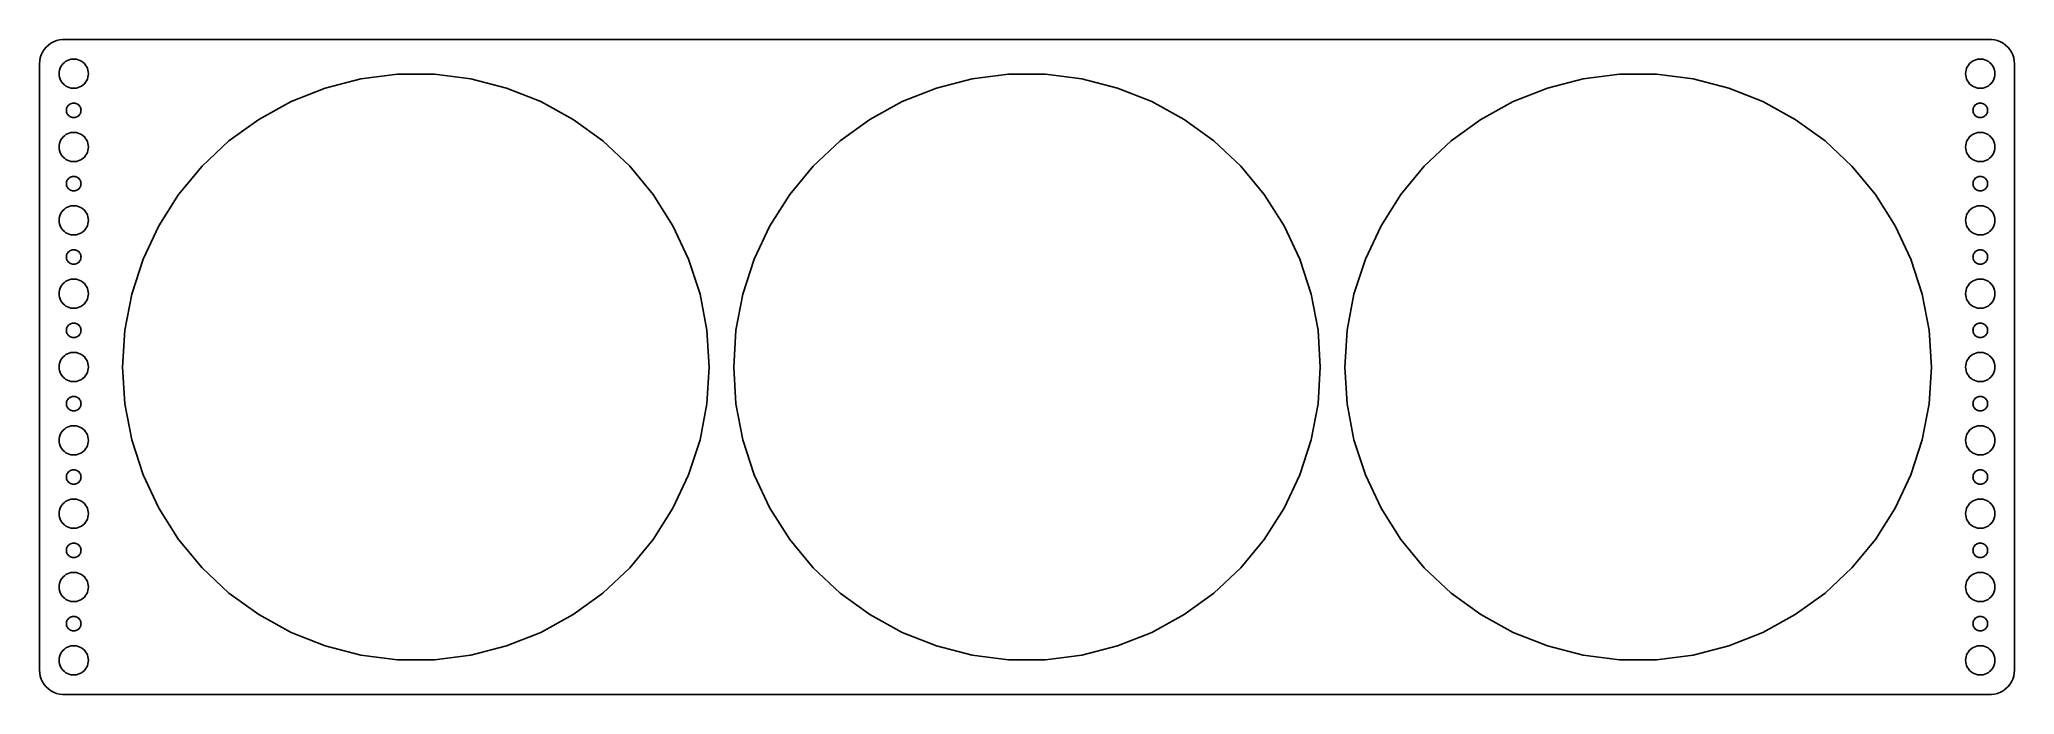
# Model space of a CAD drawing. Header units: metres. Extents: x -202 to 202, y -67 to 67.
import ezdxf

# ---------------------------------------------------------------- set-up
doc = ezdxf.new("R2010")
doc.units = ezdxf.units.M

msp = doc.modelspace()

# ---------------------------------------------------------------- linework, layer by layer
for p, q in [((-201.045, 64.9389), (-201.382, 64.4088)), ((-200.645, 65.4227), (-201.045, 64.9389)), ((-200.187, 65.8526), (-200.645, 65.4227)), ((-199.679, 66.2216), (-200.187, 65.8526)), ((-199.129, 66.5241), (-199.679, 66.2216)), ((-198.545, 66.7553), (-199.129, 66.5241)), ((-197.937, 66.9114), (-198.545, 66.7553)), ((-197.314, 66.9901), (-197.937, 66.9114)), ((197.314, 66.9901), (-197.314, 66.9901)), ((197.937, 66.9114), (197.314, 66.9901)), ((198.545, 66.7553), (197.937, 66.9114)), ((199.129, 66.5241), (198.545, 66.7553)), ((199.679, 66.2216), (199.129, 66.5241)), ((200.187, 65.8526), (199.679, 66.2216)), ((200.645, 65.4227), (200.187, 65.8526)), ((201.045, 64.9389), (200.645, 65.4227)), ((201.382, 64.4088), (201.045, 64.9389)), ((-201.961, 62.6267), (-202, 62)), ((-202, 62), (-202, -62)), ((-201.843, 63.2434), (-201.961, 62.6267)), ((-201.649, 63.8406), (-201.843, 63.2434)), ((-201.382, 64.4088), (-201.649, 63.8406)), ((-197.976, 60.376), (-197.906, 60.7461)), ((-197.906, 60.7461), (-197.789, 61.1044)), ((-197.789, 61.1044), (-197.629, 61.4453)), ((-197.629, 61.4453), (-197.427, 61.7634)), ((-197.427, 61.7634), (-197.187, 62.0536)), ((-197.187, 62.0536), (-196.912, 62.3115)), ((-196.912, 62.3115), (-196.607, 62.533)), ((-196.607, 62.533), (-196.277, 62.7145)), ((-196.277, 62.7145), (-195.927, 62.8532)), ((-195.927, 62.8532), (-195.562, 62.9469)), ((-195.562, 62.9469), (-195.188, 62.9941)), ((-195.188, 62.9941), (-194.812, 62.9941)), ((-194.812, 62.9941), (-194.438, 62.9469)), ((-194.438, 62.9469), (-194.073, 62.8532)), ((-194.073, 62.8532), (-193.723, 62.7145)), ((-193.723, 62.7145), (-193.393, 62.533)), ((-193.393, 62.533), (-193.088, 62.3115)), ((-193.088, 62.3115), (-192.813, 62.0536)), ((-192.813, 62.0536), (-192.573, 61.7634)), ((-192.573, 61.7634), (-192.371, 61.4453)), ((-192.371, 61.4453), (-192.211, 61.1044)), ((-192.211, 61.1044), (-192.094, 60.7461)), ((-192.094, 60.7461), (-192.024, 60.376)), ((192.024, 60.376), (192.094, 60.7461)), ((192.094, 60.7461), (192.211, 61.1044)), ((192.211, 61.1044), (192.371, 61.4453)), ((192.371, 61.4453), (192.573, 61.7634)), ((192.573, 61.7634), (192.813, 62.0536)), ((192.813, 62.0536), (193.088, 62.3115)), ((193.088, 62.3115), (193.393, 62.533)), ((193.393, 62.533), (193.723, 62.7145)), ((193.723, 62.7145), (194.073, 62.8532)), ((194.073, 62.8532), (194.438, 62.9469)), ((194.438, 62.9469), (194.812, 62.9941)), ((194.812, 62.9941), (195.188, 62.9941)), ((195.188, 62.9941), (195.562, 62.9469)), ((195.562, 62.9469), (195.927, 62.8532)), ((195.927, 62.8532), (196.277, 62.7145)), ((196.277, 62.7145), (196.607, 62.533)), ((196.607, 62.533), (196.912, 62.3115)), ((196.912, 62.3115), (197.187, 62.0536)), ((197.187, 62.0536), (197.427, 61.7634)), ((197.427, 61.7634), (197.629, 61.4453)), ((197.629, 61.4453), (197.789, 61.1044)), ((197.789, 61.1044), (197.906, 60.7461)), ((197.906, 60.7461), (197.976, 60.376)), ((201.649, 63.8406), (201.382, 64.4088)), ((201.843, 63.2434), (201.649, 63.8406)), ((201.961, 62.6267), (201.843, 63.2434)), ((202, 62), (201.961, 62.6267)), ((202, -62), (202, 62)), ((-198, 60), (-197.976, 60.376)), ((-197.976, 59.624), (-198, 60)), ((-197.906, 59.2539), (-197.976, 59.624)), ((-197.789, 58.8956), (-197.906, 59.2539)), ((-197.629, 58.5547), (-197.789, 58.8956)), ((-197.427, 58.2366), (-197.629, 58.5547)), ((-197.187, 57.9464), (-197.427, 58.2366)), ((-196.912, 57.6885), (-197.187, 57.9464)), ((-196.607, 57.467), (-196.912, 57.6885)), ((-196.277, 57.2855), (-196.607, 57.467)), ((-195.927, 57.1468), (-196.277, 57.2855)), ((-195.562, 57.0531), (-195.927, 57.1468)), ((-195.188, 57.0059), (-195.562, 57.0531)), ((-194.812, 57.0059), (-195.188, 57.0059)), ((-194.438, 57.0531), (-194.812, 57.0059)), ((-194.073, 57.1468), (-194.438, 57.0531)), ((-193.723, 57.2855), (-194.073, 57.1468)), ((-193.393, 57.467), (-193.723, 57.2855)), ((-193.088, 57.6885), (-193.393, 57.467)), ((-192.813, 57.9464), (-193.088, 57.6885)), ((-192.573, 58.2366), (-192.813, 57.9464)), ((-192.371, 58.5547), (-192.573, 58.2366)), ((-192.211, 58.8956), (-192.371, 58.5547)), ((-192.094, 59.2539), (-192.211, 58.8956)), ((-192.024, 59.624), (-192.094, 59.2539)), ((-192.024, 60.376), (-192, 60)), ((-192, 60), (-192.024, 59.624)), ((-150.547, 54.2896), (-143.541, 57.0634)), ((-143.541, 57.0634), (-136.243, 58.9372)), ((-136.243, 58.9372), (-128.767, 59.8816)), ((-128.767, 59.8816), (-121.233, 59.8816)), ((-121.233, 59.8816), (-113.757, 58.9372)), ((-113.757, 58.9372), (-106.459, 57.0634)), ((-106.459, 57.0634), (-99.4532, 54.2896)), ((-25.5468, 54.2896), (-18.541, 57.0634)), ((-18.541, 57.0634), (-11.2429, 58.9372)), ((-11.2429, 58.9372), (-3.76743, 59.8816)), ((-3.76743, 59.8816), (3.76743, 59.8816)), ((3.76743, 59.8816), (11.2429, 58.9372)), ((11.2429, 58.9372), (18.541, 57.0634)), ((18.541, 57.0634), (25.5468, 54.2896)), ((99.4532, 54.2896), (106.459, 57.0634)), ((106.459, 57.0634), (113.757, 58.9372)), ((113.757, 58.9372), (121.233, 59.8816)), ((121.233, 59.8816), (128.767, 59.8816)), ((128.767, 59.8816), (136.243, 58.9372)), ((136.243, 58.9372), (143.541, 57.0634)), ((143.541, 57.0634), (150.547, 54.2896)), ((192, 60), (192.024, 60.376)), ((192.024, 59.624), (192, 60)), ((192.094, 59.2539), (192.024, 59.624)), ((192.211, 58.8956), (192.094, 59.2539)), ((192.371, 58.5547), (192.211, 58.8956)), ((192.573, 58.2366), (192.371, 58.5547)), ((192.813, 57.9464), (192.573, 58.2366)), ((193.088, 57.6885), (192.813, 57.9464)), ((193.393, 57.467), (193.088, 57.6885)), ((193.723, 57.2855), (193.393, 57.467)), ((194.073, 57.1468), (193.723, 57.2855)), ((194.438, 57.0531), (194.073, 57.1468)), ((194.812, 57.0059), (194.438, 57.0531)), ((195.188, 57.0059), (194.812, 57.0059)), ((195.562, 57.0531), (195.188, 57.0059)), ((195.927, 57.1468), (195.562, 57.0531)), ((196.277, 57.2855), (195.927, 57.1468)), ((196.607, 57.467), (196.277, 57.2855)), ((196.912, 57.6885), (196.607, 57.467)), ((197.187, 57.9464), (196.912, 57.6885)), ((197.427, 58.2366), (197.187, 57.9464)), ((197.629, 58.5547), (197.427, 58.2366)), ((197.789, 58.8956), (197.629, 58.5547)), ((197.906, 59.2539), (197.789, 58.8956)), ((197.976, 59.624), (197.906, 59.2539)), ((197.976, 60.376), (198, 60)), ((198, 60), (197.976, 59.624)), ((-196.5, 52.5), (-196.488, 52.688)), ((-196.488, 52.688), (-196.453, 52.873)), ((-196.453, 52.873), (-196.395, 53.0522)), ((-196.395, 53.0522), (-196.314, 53.2226)), ((-196.314, 53.2226), (-196.214, 53.3817)), ((-196.214, 53.3817), (-196.093, 53.5268)), ((-196.093, 53.5268), (-195.956, 53.6558)), ((-195.956, 53.6558), (-195.804, 53.7665)), ((-195.804, 53.7665), (-195.639, 53.8572)), ((-195.639, 53.8572), (-195.464, 53.9266)), ((-195.464, 53.9266), (-195.281, 53.9734)), ((-195.281, 53.9734), (-195.094, 53.997)), ((-195.094, 53.997), (-194.906, 53.997)), ((-194.906, 53.997), (-194.719, 53.9734)), ((-194.719, 53.9734), (-194.536, 53.9266)), ((-194.536, 53.9266), (-194.361, 53.8572)), ((-194.361, 53.8572), (-194.196, 53.7665)), ((-194.196, 53.7665), (-194.044, 53.6558)), ((-194.044, 53.6558), (-193.907, 53.5268)), ((-193.907, 53.5268), (-193.786, 53.3817)), ((-193.786, 53.3817), (-193.686, 53.2226)), ((-193.686, 53.2226), (-193.605, 53.0522)), ((-193.605, 53.0522), (-193.547, 52.873)), ((-193.547, 52.873), (-193.512, 52.688)), ((-193.512, 52.688), (-193.5, 52.5)), ((-157.15, 50.6597), (-150.547, 54.2896)), ((-99.4532, 54.2896), (-92.8504, 50.6597)), ((-32.1496, 50.6597), (-25.5468, 54.2896)), ((25.5468, 54.2896), (32.1496, 50.6597)), ((92.8504, 50.6597), (99.4532, 54.2896)), ((150.547, 54.2896), (157.15, 50.6597)), ((193.5, 52.5), (193.512, 52.688)), ((193.512, 52.688), (193.547, 52.873)), ((193.547, 52.873), (193.605, 53.0522)), ((193.605, 53.0522), (193.686, 53.2226)), ((193.686, 53.2226), (193.786, 53.3817)), ((193.786, 53.3817), (193.907, 53.5268)), ((193.907, 53.5268), (194.044, 53.6558)), ((194.044, 53.6558), (194.196, 53.7665)), ((194.196, 53.7665), (194.361, 53.8572)), ((194.361, 53.8572), (194.536, 53.9266)), ((194.536, 53.9266), (194.719, 53.9734)), ((194.719, 53.9734), (194.906, 53.997)), ((194.906, 53.997), (195.094, 53.997)), ((195.094, 53.997), (195.281, 53.9734)), ((195.281, 53.9734), (195.464, 53.9266)), ((195.464, 53.9266), (195.639, 53.8572)), ((195.639, 53.8572), (195.804, 53.7665)), ((195.804, 53.7665), (195.956, 53.6558)), ((195.956, 53.6558), (196.093, 53.5268)), ((196.093, 53.5268), (196.214, 53.3817)), ((196.214, 53.3817), (196.314, 53.2226)), ((196.314, 53.2226), (196.395, 53.0522)), ((196.395, 53.0522), (196.453, 52.873)), ((196.453, 52.873), (196.488, 52.688)), ((196.488, 52.688), (196.5, 52.5)), ((-196.488, 52.312), (-196.5, 52.5)), ((-196.453, 52.127), (-196.488, 52.312)), ((-196.395, 51.9478), (-196.453, 52.127)), ((-196.314, 51.7774), (-196.395, 51.9478)), ((-196.214, 51.6183), (-196.314, 51.7774)), ((-196.093, 51.4732), (-196.214, 51.6183)), ((-195.956, 51.3442), (-196.093, 51.4732)), ((-195.804, 51.2335), (-195.956, 51.3442)), ((-195.639, 51.1428), (-195.804, 51.2335)), ((-195.464, 51.0734), (-195.639, 51.1428)), ((-195.281, 51.0266), (-195.464, 51.0734)), ((-195.094, 51.003), (-195.281, 51.0266)), ((-194.906, 51.003), (-195.094, 51.003)), ((-194.719, 51.0266), (-194.906, 51.003)), ((-194.536, 51.0734), (-194.719, 51.0266)), ((-194.361, 51.1428), (-194.536, 51.0734)), ((-194.196, 51.2335), (-194.361, 51.1428)), ((-194.044, 51.3442), (-194.196, 51.2335)), ((-193.907, 51.4732), (-194.044, 51.3442)), ((-193.786, 51.6183), (-193.907, 51.4732)), ((-193.686, 51.7774), (-193.786, 51.6183)), ((-193.605, 51.9478), (-193.686, 51.7774)), ((-193.547, 52.127), (-193.605, 51.9478)), ((-193.512, 52.312), (-193.547, 52.127)), ((-193.5, 52.5), (-193.512, 52.312)), ((-163.245, 46.2308), (-157.15, 50.6597)), ((-92.8504, 50.6597), (-86.7546, 46.2308)), ((-38.2454, 46.2308), (-32.1496, 50.6597)), ((32.1496, 50.6597), (38.2454, 46.2308)), ((86.7546, 46.2308), (92.8504, 50.6597)), ((157.15, 50.6597), (163.245, 46.2308)), ((193.512, 52.312), (193.5, 52.5)), ((193.547, 52.127), (193.512, 52.312)), ((193.605, 51.9478), (193.547, 52.127)), ((193.686, 51.7774), (193.605, 51.9478)), ((193.786, 51.6183), (193.686, 51.7774)), ((193.907, 51.4732), (193.786, 51.6183)), ((194.044, 51.3442), (193.907, 51.4732)), ((194.196, 51.2335), (194.044, 51.3442)), ((194.361, 51.1428), (194.196, 51.2335)), ((194.536, 51.0734), (194.361, 51.1428)), ((194.719, 51.0266), (194.536, 51.0734)), ((194.906, 51.003), (194.719, 51.0266)), ((195.094, 51.003), (194.906, 51.003)), ((195.281, 51.0266), (195.094, 51.003)), ((195.464, 51.0734), (195.281, 51.0266)), ((195.639, 51.1428), (195.464, 51.0734)), ((195.804, 51.2335), (195.639, 51.1428)), ((195.956, 51.3442), (195.804, 51.2335)), ((196.093, 51.4732), (195.956, 51.3442)), ((196.214, 51.6183), (196.093, 51.4732)), ((196.314, 51.7774), (196.214, 51.6183)), ((196.395, 51.9478), (196.314, 51.7774)), ((196.453, 52.127), (196.395, 51.9478)), ((196.488, 52.312), (196.453, 52.127)), ((196.5, 52.5), (196.488, 52.312)), ((-198, 45), (-197.976, 45.376)), ((-197.976, 44.624), (-198, 45)), ((-197.976, 45.376), (-197.906, 45.7461)), ((-197.906, 44.2539), (-197.976, 44.624)), ((-197.906, 45.7461), (-197.789, 46.1044)), ((-197.789, 46.1044), (-197.629, 46.4453)), ((-197.629, 46.4453), (-197.427, 46.7634)), ((-197.427, 46.7634), (-197.187, 47.0536)), ((-197.187, 47.0536), (-196.912, 47.3115)), ((-196.912, 47.3115), (-196.607, 47.533)), ((-196.607, 47.533), (-196.277, 47.7145)), ((-196.277, 47.7145), (-195.927, 47.8532)), ((-195.927, 47.8532), (-195.562, 47.9469)), ((-195.562, 47.9469), (-195.188, 47.9941)), ((-195.188, 47.9941), (-194.812, 47.9941)), ((-194.812, 47.9941), (-194.438, 47.9469)), ((-194.438, 47.9469), (-194.073, 47.8532)), ((-194.073, 47.8532), (-193.723, 47.7145)), ((-193.723, 47.7145), (-193.393, 47.533)), ((-193.393, 47.533), (-193.088, 47.3115)), ((-193.088, 47.3115), (-192.813, 47.0536)), ((-192.813, 47.0536), (-192.573, 46.7634)), ((-192.573, 46.7634), (-192.371, 46.4453)), ((-192.371, 46.4453), (-192.211, 46.1044)), ((-192.211, 46.1044), (-192.094, 45.7461)), ((-192.094, 45.7461), (-192.024, 45.376)), ((-192.024, 44.624), (-192.094, 44.2539)), ((-192.024, 45.376), (-192, 45)), ((-192, 45), (-192.024, 44.624)), ((-168.738, 41.0728), (-163.245, 46.2308)), ((-86.7546, 46.2308), (-81.2619, 41.0728)), ((-43.7381, 41.0728), (-38.2454, 46.2308)), ((38.2454, 46.2308), (43.7381, 41.0728)), ((81.2619, 41.0728), (86.7546, 46.2308)), ((163.245, 46.2308), (168.738, 41.0728)), ((192, 45), (192.024, 45.376)), ((192.024, 44.624), (192, 45)), ((192.024, 45.376), (192.094, 45.7461)), ((192.094, 44.2539), (192.024, 44.624)), ((192.094, 45.7461), (192.211, 46.1044)), ((192.211, 46.1044), (192.371, 46.4453)), ((192.371, 46.4453), (192.573, 46.7634)), ((192.573, 46.7634), (192.813, 47.0536)), ((192.813, 47.0536), (193.088, 47.3115)), ((193.088, 47.3115), (193.393, 47.533)), ((193.393, 47.533), (193.723, 47.7145)), ((193.723, 47.7145), (194.073, 47.8532)), ((194.073, 47.8532), (194.438, 47.9469)), ((194.438, 47.9469), (194.812, 47.9941)), ((194.812, 47.9941), (195.188, 47.9941)), ((195.188, 47.9941), (195.562, 47.9469)), ((195.562, 47.9469), (195.927, 47.8532)), ((195.927, 47.8532), (196.277, 47.7145)), ((196.277, 47.7145), (196.607, 47.533)), ((196.607, 47.533), (196.912, 47.3115)), ((196.912, 47.3115), (197.187, 47.0536)), ((197.187, 47.0536), (197.427, 46.7634)), ((197.427, 46.7634), (197.629, 46.4453)), ((197.629, 46.4453), (197.789, 46.1044)), ((197.789, 46.1044), (197.906, 45.7461)), ((197.906, 45.7461), (197.976, 45.376)), ((197.976, 44.624), (197.906, 44.2539)), ((197.976, 45.376), (198, 45)), ((198, 45), (197.976, 44.624)), ((-197.789, 43.8956), (-197.906, 44.2539)), ((-197.629, 43.5547), (-197.789, 43.8956)), ((-197.427, 43.2366), (-197.629, 43.5547)), ((-197.187, 42.9464), (-197.427, 43.2366)), ((-196.912, 42.6885), (-197.187, 42.9464)), ((-196.607, 42.467), (-196.912, 42.6885)), ((-196.277, 42.2855), (-196.607, 42.467)), ((-195.927, 42.1468), (-196.277, 42.2855)), ((-195.562, 42.0531), (-195.927, 42.1468)), ((-195.188, 42.0059), (-195.562, 42.0531)), ((-194.812, 42.0059), (-195.188, 42.0059)), ((-194.438, 42.0531), (-194.812, 42.0059)), ((-194.073, 42.1468), (-194.438, 42.0531)), ((-193.723, 42.2855), (-194.073, 42.1468)), ((-193.393, 42.467), (-193.723, 42.2855)), ((-193.088, 42.6885), (-193.393, 42.467)), ((-192.813, 42.9464), (-193.088, 42.6885)), ((-192.573, 43.2366), (-192.813, 42.9464)), ((-192.371, 43.5547), (-192.573, 43.2366)), ((-192.211, 43.8956), (-192.371, 43.5547)), ((-192.094, 44.2539), (-192.211, 43.8956)), ((-173.541, 35.2671), (-168.738, 41.0728)), ((-81.2619, 41.0728), (-76.459, 35.2671)), ((-48.541, 35.2671), (-43.7381, 41.0728)), ((43.7381, 41.0728), (48.541, 35.2671)), ((76.459, 35.2671), (81.2619, 41.0728)), ((168.738, 41.0728), (173.541, 35.2671)), ((192.211, 43.8956), (192.094, 44.2539)), ((192.371, 43.5547), (192.211, 43.8956)), ((192.573, 43.2366), (192.371, 43.5547)), ((192.813, 42.9464), (192.573, 43.2366)), ((193.088, 42.6885), (192.813, 42.9464)), ((193.393, 42.467), (193.088, 42.6885)), ((193.723, 42.2855), (193.393, 42.467)), ((194.073, 42.1468), (193.723, 42.2855)), ((194.438, 42.0531), (194.073, 42.1468)), ((194.812, 42.0059), (194.438, 42.0531)), ((195.188, 42.0059), (194.812, 42.0059)), ((195.562, 42.0531), (195.188, 42.0059)), ((195.927, 42.1468), (195.562, 42.0531)), ((196.277, 42.2855), (195.927, 42.1468)), ((196.607, 42.467), (196.277, 42.2855)), ((196.912, 42.6885), (196.607, 42.467)), ((197.187, 42.9464), (196.912, 42.6885)), ((197.427, 43.2366), (197.187, 42.9464)), ((197.629, 43.5547), (197.427, 43.2366)), ((197.789, 43.8956), (197.629, 43.5547)), ((197.906, 44.2539), (197.789, 43.8956)), ((-196.5, 37.5), (-196.488, 37.688)), ((-196.488, 37.312), (-196.5, 37.5)), ((-196.488, 37.688), (-196.453, 37.873)), ((-196.453, 37.127), (-196.488, 37.312)), ((-196.453, 37.873), (-196.395, 38.0522)), ((-196.395, 36.9478), (-196.453, 37.127)), ((-196.395, 38.0522), (-196.314, 38.2226)), ((-196.314, 36.7774), (-196.395, 36.9478)), ((-196.314, 38.2226), (-196.214, 38.3817)), ((-196.214, 36.6183), (-196.314, 36.7774)), ((-196.214, 38.3817), (-196.093, 38.5268)), ((-196.093, 36.4732), (-196.214, 36.6183)), ((-196.093, 38.5268), (-195.956, 38.6558)), ((-195.956, 36.3442), (-196.093, 36.4732)), ((-195.956, 38.6558), (-195.804, 38.7665)), ((-195.804, 38.7665), (-195.639, 38.8572)), ((-195.639, 38.8572), (-195.464, 38.9266)), ((-195.464, 38.9266), (-195.281, 38.9734)), ((-195.281, 38.9734), (-195.094, 38.997)), ((-195.094, 38.997), (-194.906, 38.997)), ((-194.906, 38.997), (-194.719, 38.9734)), ((-194.719, 38.9734), (-194.536, 38.9266)), ((-194.536, 38.9266), (-194.361, 38.8572)), ((-194.361, 38.8572), (-194.196, 38.7665)), ((-194.196, 38.7665), (-194.044, 38.6558)), ((-194.044, 38.6558), (-193.907, 38.5268)), ((-193.907, 36.4732), (-194.044, 36.3442)), ((-193.907, 38.5268), (-193.786, 38.3817)), ((-193.786, 36.6183), (-193.907, 36.4732)), ((-193.786, 38.3817), (-193.686, 38.2226)), ((-193.686, 36.7774), (-193.786, 36.6183)), ((-193.686, 38.2226), (-193.605, 38.0522)), ((-193.605, 36.9478), (-193.686, 36.7774)), ((-193.605, 38.0522), (-193.547, 37.873)), ((-193.547, 37.127), (-193.605, 36.9478)), ((-193.547, 37.873), (-193.512, 37.688)), ((-193.512, 37.312), (-193.547, 37.127)), ((-193.512, 37.688), (-193.5, 37.5)), ((-193.5, 37.5), (-193.512, 37.312)), ((193.5, 37.5), (193.512, 37.688)), ((193.512, 37.312), (193.5, 37.5)), ((193.512, 37.688), (193.547, 37.873)), ((193.547, 37.127), (193.512, 37.312)), ((193.547, 37.873), (193.605, 38.0522)), ((193.605, 36.9478), (193.547, 37.127)), ((193.605, 38.0522), (193.686, 38.2226)), ((193.686, 36.7774), (193.605, 36.9478)), ((193.686, 38.2226), (193.786, 38.3817)), ((193.786, 36.6183), (193.686, 36.7774)), ((193.786, 38.3817), (193.907, 38.5268)), ((193.907, 36.4732), (193.786, 36.6183)), ((193.907, 38.5268), (194.044, 38.6558)), ((194.044, 36.3442), (193.907, 36.4732)), ((194.044, 38.6558), (194.196, 38.7665)), ((194.196, 38.7665), (194.361, 38.8572)), ((194.361, 38.8572), (194.536, 38.9266)), ((194.536, 38.9266), (194.719, 38.9734)), ((194.719, 38.9734), (194.906, 38.997)), ((194.906, 38.997), (195.094, 38.997)), ((195.094, 38.997), (195.281, 38.9734)), ((195.281, 38.9734), (195.464, 38.9266)), ((195.464, 38.9266), (195.639, 38.8572)), ((195.639, 38.8572), (195.804, 38.7665)), ((195.804, 38.7665), (195.956, 38.6558)), ((195.956, 38.6558), (196.093, 38.5268)), ((196.093, 36.4732), (195.956, 36.3442)), ((196.093, 38.5268), (196.214, 38.3817)), ((196.214, 36.6183), (196.093, 36.4732)), ((196.214, 38.3817), (196.314, 38.2226)), ((196.314, 36.7774), (196.214, 36.6183)), ((196.314, 38.2226), (196.395, 38.0522)), ((196.395, 36.9478), (196.314, 36.7774)), ((196.395, 38.0522), (196.453, 37.873)), ((196.453, 37.127), (196.395, 36.9478)), ((196.453, 37.873), (196.488, 37.688)), ((196.488, 37.312), (196.453, 37.127)), ((196.488, 37.688), (196.5, 37.5)), ((196.5, 37.5), (196.488, 37.312)), ((-196.912, 32.3115), (-196.607, 32.533)), ((-196.607, 32.533), (-196.277, 32.7145)), ((-196.277, 32.7145), (-195.927, 32.8532)), ((-195.804, 36.2335), (-195.956, 36.3442)), ((-195.927, 32.8532), (-195.562, 32.9469)), ((-195.639, 36.1428), (-195.804, 36.2335)), ((-195.464, 36.0734), (-195.639, 36.1428)), ((-195.562, 32.9469), (-195.188, 32.9941)), ((-195.281, 36.0266), (-195.464, 36.0734)), ((-195.094, 36.003), (-195.281, 36.0266)), ((-195.188, 32.9941), (-194.812, 32.9941)), ((-194.906, 36.003), (-195.094, 36.003)), ((-194.719, 36.0266), (-194.906, 36.003)), ((-194.812, 32.9941), (-194.438, 32.9469)), ((-194.536, 36.0734), (-194.719, 36.0266)), ((-194.361, 36.1428), (-194.536, 36.0734)), ((-194.438, 32.9469), (-194.073, 32.8532)), ((-194.196, 36.2335), (-194.361, 36.1428)), ((-194.044, 36.3442), (-194.196, 36.2335)), ((-194.073, 32.8532), (-193.723, 32.7145)), ((-193.723, 32.7145), (-193.393, 32.533)), ((-193.393, 32.533), (-193.088, 32.3115)), ((-177.578, 28.9052), (-173.541, 35.2671)), ((-76.459, 35.2671), (-72.4216, 28.9052)), ((-52.5784, 28.9052), (-48.541, 35.2671)), ((48.541, 35.2671), (52.5784, 28.9052)), ((72.4216, 28.9052), (76.459, 35.2671)), ((173.541, 35.2671), (177.578, 28.9052)), ((193.088, 32.3115), (193.393, 32.533)), ((193.393, 32.533), (193.723, 32.7145)), ((193.723, 32.7145), (194.073, 32.8532)), ((194.196, 36.2335), (194.044, 36.3442)), ((194.073, 32.8532), (194.438, 32.9469)), ((194.361, 36.1428), (194.196, 36.2335)), ((194.536, 36.0734), (194.361, 36.1428)), ((194.438, 32.9469), (194.812, 32.9941)), ((194.719, 36.0266), (194.536, 36.0734)), ((194.906, 36.003), (194.719, 36.0266)), ((194.812, 32.9941), (195.188, 32.9941)), ((195.094, 36.003), (194.906, 36.003)), ((195.281, 36.0266), (195.094, 36.003)), ((195.188, 32.9941), (195.562, 32.9469)), ((195.464, 36.0734), (195.281, 36.0266)), ((195.639, 36.1428), (195.464, 36.0734)), ((195.562, 32.9469), (195.927, 32.8532)), ((195.804, 36.2335), (195.639, 36.1428)), ((195.956, 36.3442), (195.804, 36.2335)), ((195.927, 32.8532), (196.277, 32.7145)), ((196.277, 32.7145), (196.607, 32.533)), ((196.607, 32.533), (196.912, 32.3115)), ((-198, 30), (-197.976, 30.376)), ((-197.976, 29.624), (-198, 30)), ((-197.976, 30.376), (-197.906, 30.7461)), ((-197.906, 29.2539), (-197.976, 29.624)), ((-197.906, 30.7461), (-197.789, 31.1044)), ((-197.789, 28.8956), (-197.906, 29.2539)), ((-197.789, 31.1044), (-197.629, 31.4453)), ((-197.629, 28.5547), (-197.789, 28.8956)), ((-197.629, 31.4453), (-197.427, 31.7634)), ((-197.427, 28.2366), (-197.629, 28.5547)), ((-197.427, 31.7634), (-197.187, 32.0536)), ((-197.187, 32.0536), (-196.912, 32.3115)), ((-193.088, 32.3115), (-192.813, 32.0536)), ((-192.813, 32.0536), (-192.573, 31.7634)), ((-192.573, 31.7634), (-192.371, 31.4453)), ((-192.371, 28.5547), (-192.573, 28.2366)), ((-192.371, 31.4453), (-192.211, 31.1044)), ((-192.211, 28.8956), (-192.371, 28.5547)), ((-192.211, 31.1044), (-192.094, 30.7461)), ((-192.094, 29.2539), (-192.211, 28.8956)), ((-192.094, 30.7461), (-192.024, 30.376)), ((-192.024, 29.624), (-192.094, 29.2539)), ((-192.024, 30.376), (-192, 30)), ((-192, 30), (-192.024, 29.624)), ((-180.787, 22.0875), (-177.578, 28.9052)), ((-72.4216, 28.9052), (-69.2134, 22.0875)), ((-55.7866, 22.0875), (-52.5784, 28.9052)), ((52.5784, 28.9052), (55.7866, 22.0875)), ((69.2134, 22.0875), (72.4216, 28.9052)), ((177.578, 28.9052), (180.787, 22.0875)), ((192, 30), (192.024, 30.376)), ((192.024, 29.624), (192, 30)), ((192.024, 30.376), (192.094, 30.7461)), ((192.094, 29.2539), (192.024, 29.624)), ((192.094, 30.7461), (192.211, 31.1044)), ((192.211, 28.8956), (192.094, 29.2539)), ((192.211, 31.1044), (192.371, 31.4453)), ((192.371, 28.5547), (192.211, 28.8956)), ((192.371, 31.4453), (192.573, 31.7634)), ((192.573, 28.2366), (192.371, 28.5547)), ((192.573, 31.7634), (192.813, 32.0536)), ((192.813, 32.0536), (193.088, 32.3115)), ((196.912, 32.3115), (197.187, 32.0536)), ((197.187, 32.0536), (197.427, 31.7634)), ((197.427, 31.7634), (197.629, 31.4453)), ((197.629, 28.5547), (197.427, 28.2366)), ((197.629, 31.4453), (197.789, 31.1044)), ((197.789, 28.8956), (197.629, 28.5547)), ((197.789, 31.1044), (197.906, 30.7461)), ((197.906, 29.2539), (197.789, 28.8956)), ((197.906, 30.7461), (197.976, 30.376)), ((197.976, 29.624), (197.906, 29.2539)), ((197.976, 30.376), (198, 30)), ((198, 30), (197.976, 29.624)), ((-197.187, 27.9464), (-197.427, 28.2366)), ((-196.912, 27.6884), (-197.187, 27.9464)), ((-196.607, 27.467), (-196.912, 27.6884)), ((-196.277, 27.2855), (-196.607, 27.467)), ((-195.927, 27.1468), (-196.277, 27.2855)), ((-195.562, 27.0531), (-195.927, 27.1468)), ((-195.188, 27.0059), (-195.562, 27.0531)), ((-194.812, 27.0059), (-195.188, 27.0059)), ((-194.438, 27.0531), (-194.812, 27.0059)), ((-194.073, 27.1468), (-194.438, 27.0531)), ((-193.723, 27.2855), (-194.073, 27.1468)), ((-193.393, 27.467), (-193.723, 27.2855)), ((-193.088, 27.6884), (-193.393, 27.467)), ((-192.813, 27.9464), (-193.088, 27.6884)), ((-192.573, 28.2366), (-192.813, 27.9464)), ((192.813, 27.9464), (192.573, 28.2366)), ((193.088, 27.6884), (192.813, 27.9464)), ((193.393, 27.467), (193.088, 27.6884)), ((193.723, 27.2855), (193.393, 27.467)), ((194.073, 27.1468), (193.723, 27.2855)), ((194.438, 27.0531), (194.073, 27.1468)), ((194.812, 27.0059), (194.438, 27.0531)), ((195.188, 27.0059), (194.812, 27.0059)), ((195.562, 27.0531), (195.188, 27.0059)), ((195.927, 27.1468), (195.562, 27.0531)), ((196.277, 27.2855), (195.927, 27.1468)), ((196.607, 27.467), (196.277, 27.2855)), ((196.912, 27.6884), (196.607, 27.467)), ((197.187, 27.9464), (196.912, 27.6884)), ((197.427, 28.2366), (197.187, 27.9464)), ((-196.5, 22.5), (-196.488, 22.688)), ((-196.488, 22.312), (-196.5, 22.5)), ((-196.488, 22.688), (-196.453, 22.873)), ((-196.453, 22.127), (-196.488, 22.312)), ((-196.453, 22.873), (-196.395, 23.0522)), ((-196.395, 21.9478), (-196.453, 22.127)), ((-196.395, 23.0522), (-196.314, 23.2226)), ((-196.314, 21.7774), (-196.395, 21.9478)), ((-196.314, 23.2226), (-196.214, 23.3817)), ((-196.214, 21.6183), (-196.314, 21.7774)), ((-196.214, 23.3817), (-196.093, 23.5268)), ((-196.093, 21.4732), (-196.214, 21.6183)), ((-196.093, 23.5268), (-195.956, 23.6558)), ((-195.956, 21.3442), (-196.093, 21.4732)), ((-195.956, 23.6558), (-195.804, 23.7665)), ((-195.804, 21.2335), (-195.956, 21.3442)), ((-195.804, 23.7665), (-195.639, 23.8572)), ((-195.639, 21.1427), (-195.804, 21.2335)), ((-195.639, 23.8572), (-195.464, 23.9266)), ((-195.464, 21.0734), (-195.639, 21.1427)), ((-195.464, 23.9266), (-195.281, 23.9734)), ((-195.281, 21.0266), (-195.464, 21.0734)), ((-195.281, 23.9734), (-195.094, 23.997)), ((-195.094, 21.003), (-195.281, 21.0266)), ((-195.094, 23.997), (-194.906, 23.997)), ((-194.906, 21.003), (-195.094, 21.003)), ((-194.906, 23.997), (-194.719, 23.9734)), ((-194.719, 21.0266), (-194.906, 21.003)), ((-194.719, 23.9734), (-194.536, 23.9266)), ((-194.536, 21.0734), (-194.719, 21.0266)), ((-194.536, 23.9266), (-194.361, 23.8572)), ((-194.361, 21.1427), (-194.536, 21.0734)), ((-194.361, 23.8572), (-194.196, 23.7665)), ((-194.196, 21.2335), (-194.361, 21.1427)), ((-194.196, 23.7665), (-194.044, 23.6558)), ((-194.044, 21.3442), (-194.196, 21.2335)), ((-194.044, 23.6558), (-193.907, 23.5268)), ((-193.907, 21.4732), (-194.044, 21.3442)), ((-193.907, 23.5268), (-193.786, 23.3817)), ((-193.786, 21.6183), (-193.907, 21.4732)), ((-193.786, 23.3817), (-193.686, 23.2226)), ((-193.686, 21.7774), (-193.786, 21.6183)), ((-193.686, 23.2226), (-193.605, 23.0522)), ((-193.605, 21.9478), (-193.686, 21.7774)), ((-193.605, 23.0522), (-193.547, 22.873)), ((-193.547, 22.127), (-193.605, 21.9478)), ((-193.547, 22.873), (-193.512, 22.688)), ((-193.512, 22.312), (-193.547, 22.127)), ((-193.512, 22.688), (-193.5, 22.5)), ((-193.5, 22.5), (-193.512, 22.312)), ((-183.115, 14.9214), (-180.787, 22.0875)), ((-69.2134, 22.0875), (-66.885, 14.9214)), ((-58.115, 14.9214), (-55.7866, 22.0875)), ((55.7866, 22.0875), (58.115, 14.9214)), ((66.885, 14.9214), (69.2134, 22.0875)), ((180.787, 22.0875), (183.115, 14.9214)), ((193.5, 22.5), (193.512, 22.688)), ((193.512, 22.312), (193.5, 22.5)), ((193.512, 22.688), (193.547, 22.873)), ((193.547, 22.127), (193.512, 22.312)), ((193.547, 22.873), (193.605, 23.0522)), ((193.605, 21.9478), (193.547, 22.127)), ((193.605, 23.0522), (193.686, 23.2226)), ((193.686, 21.7774), (193.605, 21.9478)), ((193.686, 23.2226), (193.786, 23.3817)), ((193.786, 21.6183), (193.686, 21.7774)), ((193.786, 23.3817), (193.907, 23.5268)), ((193.907, 21.4732), (193.786, 21.6183)), ((193.907, 23.5268), (194.044, 23.6558)), ((194.044, 21.3442), (193.907, 21.4732)), ((194.044, 23.6558), (194.196, 23.7665)), ((194.196, 21.2335), (194.044, 21.3442)), ((194.196, 23.7665), (194.361, 23.8572)), ((194.361, 21.1427), (194.196, 21.2335)), ((194.361, 23.8572), (194.536, 23.9266)), ((194.536, 21.0734), (194.361, 21.1427)), ((194.536, 23.9266), (194.719, 23.9734)), ((194.719, 21.0266), (194.536, 21.0734)), ((194.719, 23.9734), (194.906, 23.997)), ((194.906, 21.003), (194.719, 21.0266)), ((194.906, 23.997), (195.094, 23.997)), ((195.094, 21.003), (194.906, 21.003)), ((195.094, 23.997), (195.281, 23.9734)), ((195.281, 21.0266), (195.094, 21.003)), ((195.281, 23.9734), (195.464, 23.9266)), ((195.464, 21.0734), (195.281, 21.0266)), ((195.464, 23.9266), (195.639, 23.8572)), ((195.639, 21.1427), (195.464, 21.0734)), ((195.639, 23.8572), (195.804, 23.7665)), ((195.804, 21.2335), (195.639, 21.1427)), ((195.804, 23.7665), (195.956, 23.6558)), ((195.956, 21.3442), (195.804, 21.2335)), ((195.956, 23.6558), (196.093, 23.5268)), ((196.093, 21.4732), (195.956, 21.3442)), ((196.093, 23.5268), (196.214, 23.3817)), ((196.214, 21.6183), (196.093, 21.4732)), ((196.214, 23.3817), (196.314, 23.2226)), ((196.314, 21.7774), (196.214, 21.6183)), ((196.314, 23.2226), (196.395, 23.0522)), ((196.395, 21.9478), (196.314, 21.7774)), ((196.395, 23.0522), (196.453, 22.873)), ((196.453, 22.127), (196.395, 21.9478)), ((196.453, 22.873), (196.488, 22.688)), ((196.488, 22.312), (196.453, 22.127)), ((196.488, 22.688), (196.5, 22.5)), ((196.5, 22.5), (196.488, 22.312)), ((-197.789, 16.1044), (-197.629, 16.4453)), ((-197.629, 16.4453), (-197.427, 16.7634)), ((-197.427, 16.7634), (-197.187, 17.0536)), ((-197.187, 17.0536), (-196.912, 17.3115)), ((-196.912, 17.3115), (-196.607, 17.533)), ((-196.607, 17.533), (-196.277, 17.7145)), ((-196.277, 17.7145), (-195.927, 17.8532)), ((-195.927, 17.8532), (-195.562, 17.9469)), ((-195.562, 17.9469), (-195.188, 17.9941)), ((-195.188, 17.9941), (-194.812, 17.9941)), ((-194.812, 17.9941), (-194.438, 17.9469)), ((-194.438, 17.9469), (-194.073, 17.8532)), ((-194.073, 17.8532), (-193.723, 17.7145)), ((-193.723, 17.7145), (-193.393, 17.533)), ((-193.393, 17.533), (-193.088, 17.3115)), ((-193.088, 17.3115), (-192.813, 17.0536)), ((-192.813, 17.0536), (-192.573, 16.7634)), ((-192.573, 16.7634), (-192.371, 16.4453)), ((-192.371, 16.4453), (-192.211, 16.1044)), ((192.211, 16.1044), (192.371, 16.4453)), ((192.371, 16.4453), (192.573, 16.7634)), ((192.573, 16.7634), (192.813, 17.0536)), ((192.813, 17.0536), (193.088, 17.3115)), ((193.088, 17.3115), (193.393, 17.533)), ((193.393, 17.533), (193.723, 17.7145)), ((193.723, 17.7145), (194.073, 17.8532)), ((194.073, 17.8532), (194.438, 17.9469)), ((194.438, 17.9469), (194.812, 17.9941)), ((194.812, 17.9941), (195.188, 17.9941)), ((195.188, 17.9941), (195.562, 17.9469)), ((195.562, 17.9469), (195.927, 17.8532)), ((195.927, 17.8532), (196.277, 17.7145)), ((196.277, 17.7145), (196.607, 17.533)), ((196.607, 17.533), (196.912, 17.3115)), ((196.912, 17.3115), (197.187, 17.0536)), ((197.187, 17.0536), (197.427, 16.7634)), ((197.427, 16.7634), (197.629, 16.4453)), ((197.629, 16.4453), (197.789, 16.1044)), ((-198, 15), (-197.976, 15.376)), ((-197.976, 14.624), (-198, 15)), ((-197.976, 15.376), (-197.906, 15.7461)), ((-197.906, 14.2539), (-197.976, 14.624)), ((-197.906, 15.7461), (-197.789, 16.1044)), ((-197.789, 13.8956), (-197.906, 14.2539)), ((-197.629, 13.5547), (-197.789, 13.8956)), ((-197.427, 13.2366), (-197.629, 13.5547)), ((-197.187, 12.9464), (-197.427, 13.2366)), ((-196.912, 12.6884), (-197.187, 12.9464)), ((-196.607, 12.467), (-196.912, 12.6884)), ((-196.277, 12.2855), (-196.607, 12.467)), ((-195.927, 12.1468), (-196.277, 12.2855)), ((-195.562, 12.0531), (-195.927, 12.1468)), ((-194.073, 12.1468), (-194.438, 12.0531)), ((-193.723, 12.2855), (-194.073, 12.1468)), ((-193.393, 12.467), (-193.723, 12.2855)), ((-193.088, 12.6884), (-193.393, 12.467)), ((-192.813, 12.9464), (-193.088, 12.6884)), ((-192.573, 13.2366), (-192.813, 12.9464)), ((-192.371, 13.5547), (-192.573, 13.2366)), ((-192.211, 13.8956), (-192.371, 13.5547)), ((-192.211, 16.1044), (-192.094, 15.7461)), ((-192.094, 14.2539), (-192.211, 13.8956)), ((-192.094, 15.7461), (-192.024, 15.376)), ((-192.024, 14.624), (-192.094, 14.2539)), ((-192.024, 15.376), (-192, 15)), ((-192, 15), (-192.024, 14.624)), ((-184.527, 7.51999), (-183.115, 14.9214)), ((-66.885, 14.9214), (-65.4731, 7.51999)), ((-59.5269, 7.51999), (-58.115, 14.9214)), ((58.115, 14.9214), (59.5269, 7.51999)), ((65.4731, 7.51999), (66.885, 14.9214)), ((183.115, 14.9214), (184.527, 7.51999)), ((192, 15), (192.024, 15.376)), ((192.024, 14.624), (192, 15)), ((192.024, 15.376), (192.094, 15.7461)), ((192.094, 14.2539), (192.024, 14.624)), ((192.094, 15.7461), (192.211, 16.1044)), ((192.211, 13.8956), (192.094, 14.2539)), ((192.371, 13.5547), (192.211, 13.8956)), ((192.573, 13.2366), (192.371, 13.5547)), ((192.813, 12.9464), (192.573, 13.2366)), ((193.088, 12.6884), (192.813, 12.9464)), ((193.393, 12.467), (193.088, 12.6884)), ((193.723, 12.2855), (193.393, 12.467)), ((194.073, 12.1468), (193.723, 12.2855)), ((194.438, 12.0531), (194.073, 12.1468)), ((195.927, 12.1468), (195.562, 12.0531)), ((196.277, 12.2855), (195.927, 12.1468)), ((196.607, 12.467), (196.277, 12.2855)), ((196.912, 12.6884), (196.607, 12.467)), ((197.187, 12.9464), (196.912, 12.6884)), ((197.427, 13.2366), (197.187, 12.9464)), ((197.629, 13.5547), (197.427, 13.2366)), ((197.789, 13.8956), (197.629, 13.5547)), ((197.789, 16.1044), (197.906, 15.7461)), ((197.906, 14.2539), (197.789, 13.8956)), ((197.906, 15.7461), (197.976, 15.376)), ((197.976, 14.624), (197.906, 14.2539)), ((197.976, 15.376), (198, 15)), ((198, 15), (197.976, 14.624)), ((-196.395, 8.05219), (-196.314, 8.22263)), ((-196.314, 8.22263), (-196.214, 8.38167)), ((-196.214, 8.38167), (-196.093, 8.52681)), ((-196.093, 8.52681), (-195.956, 8.65576)), ((-195.956, 8.65576), (-195.804, 8.76648)), ((-195.804, 8.76648), (-195.639, 8.85724)), ((-195.639, 8.85724), (-195.464, 8.92657)), ((-195.188, 12.0059), (-195.562, 12.0531)), ((-195.464, 8.92657), (-195.281, 8.97342)), ((-195.281, 8.97342), (-195.094, 8.99704)), ((-194.812, 12.0059), (-195.188, 12.0059)), ((-195.094, 8.99704), (-194.906, 8.99704)), ((-194.906, 8.99704), (-194.719, 8.97342)), ((-194.438, 12.0531), (-194.812, 12.0059)), ((-194.719, 8.97342), (-194.536, 8.92657)), ((-194.536, 8.92657), (-194.361, 8.85724)), ((-194.361, 8.85724), (-194.196, 8.76648)), ((-194.196, 8.76648), (-194.044, 8.65576)), ((-194.044, 8.65576), (-193.907, 8.52681)), ((-193.907, 8.52681), (-193.786, 8.38167)), ((-193.786, 8.38167), (-193.686, 8.22263)), ((-193.686, 8.22263), (-193.605, 8.05219)), ((193.605, 8.05219), (193.686, 8.22263)), ((193.686, 8.22263), (193.786, 8.38167)), ((193.786, 8.38167), (193.907, 8.52681)), ((193.907, 8.52681), (194.044, 8.65576)), ((194.044, 8.65576), (194.196, 8.76648)), ((194.196, 8.76648), (194.361, 8.85724)), ((194.361, 8.85724), (194.536, 8.92657)), ((194.812, 12.0059), (194.438, 12.0531)), ((194.536, 8.92657), (194.719, 8.97342)), ((194.719, 8.97342), (194.906, 8.99704)), ((195.188, 12.0059), (194.812, 12.0059)), ((194.906, 8.99704), (195.094, 8.99704)), ((195.094, 8.99704), (195.281, 8.97342)), ((195.562, 12.0531), (195.188, 12.0059)), ((195.281, 8.97342), (195.464, 8.92657)), ((195.464, 8.92657), (195.639, 8.85724)), ((195.639, 8.85724), (195.804, 8.76648)), ((195.804, 8.76648), (195.956, 8.65576)), ((195.956, 8.65576), (196.093, 8.52681)), ((196.093, 8.52681), (196.214, 8.38167)), ((196.214, 8.38167), (196.314, 8.22263)), ((196.314, 8.22263), (196.395, 8.05219)), ((-196.5, 7.5), (-196.488, 7.68799)), ((-196.488, 7.312), (-196.5, 7.5)), ((-196.488, 7.68799), (-196.453, 7.87303)), ((-196.453, 7.12695), (-196.488, 7.312)), ((-196.453, 7.87303), (-196.395, 8.05219)), ((-196.395, 6.9478), (-196.453, 7.12695)), ((-196.314, 6.77736), (-196.395, 6.9478)), ((-196.214, 6.61832), (-196.314, 6.77736)), ((-196.093, 6.47318), (-196.214, 6.61832)), ((-195.956, 6.34422), (-196.093, 6.47318)), ((-195.804, 6.23351), (-195.956, 6.34422)), ((-195.639, 6.14275), (-195.804, 6.23351)), ((-195.464, 6.07341), (-195.639, 6.14275)), ((-195.281, 6.02657), (-195.464, 6.07341)), ((-195.094, 6.00294), (-195.281, 6.02657)), ((-194.906, 6.00294), (-195.094, 6.00294)), ((-194.719, 6.02657), (-194.906, 6.00294)), ((-194.536, 6.07341), (-194.719, 6.02657)), ((-194.361, 6.14275), (-194.536, 6.07341)), ((-194.196, 6.23351), (-194.361, 6.14275)), ((-194.044, 6.34422), (-194.196, 6.23351)), ((-193.907, 6.47318), (-194.044, 6.34422)), ((-193.786, 6.61832), (-193.907, 6.47318)), ((-193.686, 6.77736), (-193.786, 6.61832)), ((-193.605, 6.9478), (-193.686, 6.77736)), ((-193.605, 8.05219), (-193.547, 7.87303)), ((-193.547, 7.12695), (-193.605, 6.9478)), ((-193.547, 7.87303), (-193.512, 7.68799)), ((-193.512, 7.312), (-193.547, 7.12695)), ((-193.512, 7.68799), (-193.5, 7.5)), ((-193.5, 7.5), (-193.512, 7.312)), ((-185, 0), (-184.527, 7.51999)), ((-65.4731, 7.51999), (-65, 0)), ((-60, 0), (-59.5269, 7.51999)), ((59.5269, 7.51999), (60, 0)), ((65, 0), (65.4731, 7.51999)), ((184.527, 7.51999), (185, 0)), ((193.5, 7.5), (193.512, 7.68799)), ((193.512, 7.312), (193.5, 7.5)), ((193.512, 7.68799), (193.547, 7.87303)), ((193.547, 7.12695), (193.512, 7.312)), ((193.547, 7.87303), (193.605, 8.05219)), ((193.605, 6.9478), (193.547, 7.12695)), ((193.686, 6.77736), (193.605, 6.9478)), ((193.786, 6.61832), (193.686, 6.77736)), ((193.907, 6.47318), (193.786, 6.61832)), ((194.044, 6.34422), (193.907, 6.47318)), ((194.196, 6.23351), (194.044, 6.34422)), ((194.361, 6.14275), (194.196, 6.23351)), ((194.536, 6.07341), (194.361, 6.14275)), ((194.719, 6.02657), (194.536, 6.07341)), ((194.906, 6.00294), (194.719, 6.02657)), ((195.094, 6.00294), (194.906, 6.00294)), ((195.281, 6.02657), (195.094, 6.00294)), ((195.464, 6.07341), (195.281, 6.02657)), ((195.639, 6.14275), (195.464, 6.07341)), ((195.804, 6.23351), (195.639, 6.14275)), ((195.956, 6.34422), (195.804, 6.23351)), ((196.093, 6.47318), (195.956, 6.34422)), ((196.214, 6.61832), (196.093, 6.47318)), ((196.314, 6.77736), (196.214, 6.61832)), ((196.395, 6.9478), (196.314, 6.77736)), ((196.395, 8.05219), (196.453, 7.87303)), ((196.453, 7.12695), (196.395, 6.9478)), ((196.453, 7.87303), (196.488, 7.68799)), ((196.488, 7.312), (196.453, 7.12695)), ((196.488, 7.68799), (196.5, 7.5)), ((196.5, 7.5), (196.488, 7.312)), ((-198, 0), (-197.976, 0.37599)), ((-197.976, -0.37599), (-198, 0)), ((-197.976, 0.37599), (-197.906, 0.74606)), ((-197.906, 0.74606), (-197.789, 1.10437)), ((-197.789, 1.10437), (-197.629, 1.44525)), ((-197.629, 1.44525), (-197.427, 1.76335)), ((-197.427, 1.76335), (-197.187, 2.05363)), ((-197.187, 2.05363), (-196.912, 2.31154)), ((-196.912, 2.31154), (-196.607, 2.53297)), ((-196.607, 2.53297), (-196.277, 2.71448)), ((-196.277, 2.71448), (-195.927, 2.85316)), ((-195.927, 2.85316), (-195.562, 2.94685)), ((-195.562, 2.94685), (-195.188, 2.99408)), ((-195.188, 2.99408), (-194.812, 2.99408)), ((-194.812, 2.99408), (-194.438, 2.94685)), ((-194.438, 2.94685), (-194.073, 2.85316)), ((-194.073, 2.85316), (-193.723, 2.71448)), ((-193.723, 2.71448), (-193.393, 2.53297)), ((-193.393, 2.53297), (-193.088, 2.31154)), ((-193.088, 2.31154), (-192.813, 2.05363)), ((-192.813, 2.05363), (-192.573, 1.76335)), ((-192.573, 1.76335), (-192.371, 1.44525)), ((-192.371, 1.44525), (-192.211, 1.10437)), ((-192.211, 1.10437), (-192.094, 0.74606)), ((-192.094, 0.74606), (-192.024, 0.37599)), ((-192.024, 0.37599), (-192, 0)), ((-192, 0), (-192.024, -0.37599)), ((-184.527, -7.51999), (-185, 0)), ((-65, 0), (-65.4731, -7.51999)), ((-59.5269, -7.51999), (-60, 0)), ((60, 0), (59.5269, -7.51999)), ((65.4731, -7.51999), (65, 0)), ((185, 0), (184.527, -7.51999)), ((192, 0), (192.024, 0.37599)), ((192.024, -0.37599), (192, 0)), ((192.024, 0.37599), (192.094, 0.74606)), ((192.094, 0.74606), (192.211, 1.10437)), ((192.211, 1.10437), (192.371, 1.44525)), ((192.371, 1.44525), (192.573, 1.76335)), ((192.573, 1.76335), (192.813, 2.05363)), ((192.813, 2.05363), (193.088, 2.31154)), ((193.088, 2.31154), (193.393, 2.53297)), ((193.393, 2.53297), (193.723, 2.71448)), ((193.723, 2.71448), (194.073, 2.85316)), ((194.073, 2.85316), (194.438, 2.94685)), ((194.438, 2.94685), (194.812, 2.99408)), ((194.812, 2.99408), (195.188, 2.99408)), ((195.188, 2.99408), (195.562, 2.94685)), ((195.562, 2.94685), (195.927, 2.85316)), ((195.927, 2.85316), (196.277, 2.71448)), ((196.277, 2.71448), (196.607, 2.53297)), ((196.607, 2.53297), (196.912, 2.31154)), ((196.912, 2.31154), (197.187, 2.05363)), ((197.187, 2.05363), (197.427, 1.76335)), ((197.427, 1.76335), (197.629, 1.44525)), ((197.629, 1.44525), (197.789, 1.10437)), ((197.789, 1.10437), (197.906, 0.74606)), ((197.906, 0.74606), (197.976, 0.37599)), ((197.976, 0.37599), (198, 0)), ((198, 0), (197.976, -0.37599)), ((-197.906, -0.74606), (-197.976, -0.37599)), ((-197.789, -1.10437), (-197.906, -0.74606)), ((-197.629, -1.44525), (-197.789, -1.10437)), ((-197.427, -1.76335), (-197.629, -1.44525)), ((-197.187, -2.05363), (-197.427, -1.76335)), ((-196.912, -2.31154), (-197.187, -2.05363)), ((-196.607, -2.53297), (-196.912, -2.31154)), ((-196.277, -2.71448), (-196.607, -2.53297)), ((-195.927, -2.85316), (-196.277, -2.71448)), ((-195.562, -2.94685), (-195.927, -2.85316)), ((-195.188, -2.99408), (-195.562, -2.94685)), ((-194.812, -2.99408), (-195.188, -2.99408)), ((-194.438, -2.94685), (-194.812, -2.99408)), ((-194.073, -2.85316), (-194.438, -2.94685)), ((-193.723, -2.71448), (-194.073, -2.85316)), ((-193.393, -2.53297), (-193.723, -2.71448)), ((-193.088, -2.31154), (-193.393, -2.53297)), ((-192.813, -2.05363), (-193.088, -2.31154)), ((-192.573, -1.76335), (-192.813, -2.05363)), ((-192.371, -1.44525), (-192.573, -1.76335)), ((-192.211, -1.10437), (-192.371, -1.44525)), ((-192.094, -0.74606), (-192.211, -1.10437)), ((-192.024, -0.37599), (-192.094, -0.74606)), ((192.094, -0.74606), (192.024, -0.37599)), ((192.211, -1.10437), (192.094, -0.74606)), ((192.371, -1.44525), (192.211, -1.10437)), ((192.573, -1.76335), (192.371, -1.44525)), ((192.813, -2.05363), (192.573, -1.76335)), ((193.088, -2.31154), (192.813, -2.05363)), ((193.393, -2.53297), (193.088, -2.31154)), ((193.723, -2.71448), (193.393, -2.53297)), ((194.073, -2.85316), (193.723, -2.71448)), ((194.438, -2.94685), (194.073, -2.85316)), ((194.812, -2.99408), (194.438, -2.94685)), ((195.188, -2.99408), (194.812, -2.99408)), ((195.562, -2.94685), (195.188, -2.99408)), ((195.927, -2.85316), (195.562, -2.94685)), ((196.277, -2.71448), (195.927, -2.85316)), ((196.607, -2.53297), (196.277, -2.71448)), ((196.912, -2.31154), (196.607, -2.53297)), ((197.187, -2.05363), (196.912, -2.31154)), ((197.427, -1.76335), (197.187, -2.05363)), ((197.629, -1.44525), (197.427, -1.76335)), ((197.789, -1.10437), (197.629, -1.44525)), ((197.906, -0.74606), (197.789, -1.10437)), ((197.976, -0.37599), (197.906, -0.74606)), ((-196.5, -7.5), (-196.488, -7.312)), ((-196.488, -7.68799), (-196.5, -7.5)), ((-196.488, -7.312), (-196.453, -7.12695)), ((-196.453, -7.87303), (-196.488, -7.68799)), ((-196.453, -7.12695), (-196.395, -6.9478)), ((-196.395, -8.05219), (-196.453, -7.87303)), ((-196.395, -6.9478), (-196.314, -6.77736)), ((-196.314, -8.22263), (-196.395, -8.05219)), ((-196.314, -6.77736), (-196.214, -6.61832)), ((-196.214, -6.61832), (-196.093, -6.47318)), ((-196.093, -6.47318), (-195.956, -6.34422)), ((-195.956, -6.34422), (-195.804, -6.23351)), ((-195.804, -6.23351), (-195.639, -6.14275)), ((-195.639, -6.14275), (-195.464, -6.07341)), ((-195.464, -6.07341), (-195.281, -6.02657)), ((-195.281, -6.02657), (-195.094, -6.00294)), ((-195.094, -6.00294), (-194.906, -6.00294)), ((-194.906, -6.00294), (-194.719, -6.02657)), ((-194.719, -6.02657), (-194.536, -6.07341)), ((-194.536, -6.07341), (-194.361, -6.14275)), ((-194.361, -6.14275), (-194.196, -6.23351)), ((-194.196, -6.23351), (-194.044, -6.34422)), ((-194.044, -6.34422), (-193.907, -6.47318)), ((-193.907, -6.47318), (-193.786, -6.61832)), ((-193.786, -6.61832), (-193.686, -6.77736)), ((-193.686, -6.77736), (-193.605, -6.9478)), ((-193.605, -8.05219), (-193.686, -8.22263)), ((-193.605, -6.9478), (-193.547, -7.12695)), ((-193.547, -7.87303), (-193.605, -8.05219)), ((-193.547, -7.12695), (-193.512, -7.312)), ((-193.512, -7.68799), (-193.547, -7.87303)), ((-193.512, -7.312), (-193.5, -7.5)), ((-193.5, -7.5), (-193.512, -7.68799)), ((-183.115, -14.9214), (-184.527, -7.51999)), ((-65.4731, -7.51999), (-66.885, -14.9214)), ((-58.115, -14.9214), (-59.5269, -7.51999)), ((59.5269, -7.51999), (58.115, -14.9214)), ((66.885, -14.9214), (65.4731, -7.51999)), ((184.527, -7.51999), (183.115, -14.9214)), ((193.5, -7.5), (193.512, -7.312)), ((193.512, -7.68799), (193.5, -7.5)), ((193.512, -7.312), (193.547, -7.12695)), ((193.547, -7.87303), (193.512, -7.68799)), ((193.547, -7.12695), (193.605, -6.9478)), ((193.605, -8.05219), (193.547, -7.87303)), ((193.605, -6.9478), (193.686, -6.77736)), ((193.686, -8.22263), (193.605, -8.05219)), ((193.686, -6.77736), (193.786, -6.61832)), ((193.786, -6.61832), (193.907, -6.47318)), ((193.907, -6.47318), (194.044, -6.34422)), ((194.044, -6.34422), (194.196, -6.23351)), ((194.196, -6.23351), (194.361, -6.14275)), ((194.361, -6.14275), (194.536, -6.07341)), ((194.536, -6.07341), (194.719, -6.02657)), ((194.719, -6.02657), (194.906, -6.00294)), ((194.906, -6.00294), (195.094, -6.00294)), ((195.094, -6.00294), (195.281, -6.02657)), ((195.281, -6.02657), (195.464, -6.07341)), ((195.464, -6.07341), (195.639, -6.14275)), ((195.639, -6.14275), (195.804, -6.23351)), ((195.804, -6.23351), (195.956, -6.34422)), ((195.956, -6.34422), (196.093, -6.47318)), ((196.093, -6.47318), (196.214, -6.61832)), ((196.214, -6.61832), (196.314, -6.77736)), ((196.314, -6.77736), (196.395, -6.9478)), ((196.395, -8.05219), (196.314, -8.22263)), ((196.395, -6.9478), (196.453, -7.12695)), ((196.453, -7.87303), (196.395, -8.05219)), ((196.453, -7.12695), (196.488, -7.312)), ((196.488, -7.68799), (196.453, -7.87303)), ((196.488, -7.312), (196.5, -7.5)), ((196.5, -7.5), (196.488, -7.68799)), ((-196.214, -8.38167), (-196.314, -8.22263)), ((-196.093, -8.52681), (-196.214, -8.38167)), ((-195.956, -8.65576), (-196.093, -8.52681)), ((-195.804, -8.76648), (-195.956, -8.65576)), ((-195.927, -12.1468), (-195.562, -12.0531)), ((-195.639, -8.85724), (-195.804, -8.76648)), ((-195.464, -8.92657), (-195.639, -8.85724)), ((-195.562, -12.0531), (-195.188, -12.0059)), ((-195.281, -8.97342), (-195.464, -8.92657)), ((-195.094, -8.99704), (-195.281, -8.97342)), ((-195.188, -12.0059), (-194.812, -12.0059)), ((-194.906, -8.99704), (-195.094, -8.99704)), ((-194.719, -8.97342), (-194.906, -8.99704)), ((-194.812, -12.0059), (-194.438, -12.0531)), ((-194.536, -8.92657), (-194.719, -8.97342)), ((-194.361, -8.85724), (-194.536, -8.92657)), ((-194.438, -12.0531), (-194.073, -12.1468)), ((-194.196, -8.76648), (-194.361, -8.85724)), ((-194.044, -8.65576), (-194.196, -8.76648)), ((-193.907, -8.52681), (-194.044, -8.65576)), ((-193.786, -8.38167), (-193.907, -8.52681)), ((-193.686, -8.22263), (-193.786, -8.38167)), ((193.786, -8.38167), (193.686, -8.22263)), ((193.907, -8.52681), (193.786, -8.38167)), ((194.044, -8.65576), (193.907, -8.52681)), ((194.196, -8.76648), (194.044, -8.65576)), ((194.073, -12.1468), (194.438, -12.0531)), ((194.361, -8.85724), (194.196, -8.76648)), ((194.536, -8.92657), (194.361, -8.85724)), ((194.438, -12.0531), (194.812, -12.0059)), ((194.719, -8.97342), (194.536, -8.92657)), ((194.906, -8.99704), (194.719, -8.97342)), ((194.812, -12.0059), (195.188, -12.0059)), ((195.094, -8.99704), (194.906, -8.99704)), ((195.281, -8.97342), (195.094, -8.99704)), ((195.188, -12.0059), (195.562, -12.0531)), ((195.464, -8.92657), (195.281, -8.97342)), ((195.639, -8.85724), (195.464, -8.92657)), ((195.562, -12.0531), (195.927, -12.1468)), ((195.804, -8.76648), (195.639, -8.85724)), ((195.956, -8.65576), (195.804, -8.76648)), ((196.093, -8.52681), (195.956, -8.65576)), ((196.214, -8.38167), (196.093, -8.52681)), ((196.314, -8.22263), (196.214, -8.38167)), ((-198, -15), (-197.976, -14.624)), ((-197.976, -15.376), (-198, -15)), ((-197.976, -14.624), (-197.906, -14.2539)), ((-197.906, -15.7461), (-197.976, -15.376)), ((-197.906, -14.2539), (-197.789, -13.8956)), ((-197.789, -16.1044), (-197.906, -15.7461)), ((-197.789, -13.8956), (-197.629, -13.5547)), ((-197.629, -16.4453), (-197.789, -16.1044)), ((-197.629, -13.5547), (-197.427, -13.2366)), ((-197.427, -13.2366), (-197.187, -12.9464)), ((-197.187, -12.9464), (-196.912, -12.6884)), ((-196.912, -12.6884), (-196.607, -12.467)), ((-196.607, -12.467), (-196.277, -12.2855)), ((-196.277, -12.2855), (-195.927, -12.1468)), ((-194.073, -12.1468), (-193.723, -12.2855)), ((-193.723, -12.2855), (-193.393, -12.467)), ((-193.393, -12.467), (-193.088, -12.6884)), ((-193.088, -12.6884), (-192.813, -12.9464)), ((-192.813, -12.9464), (-192.573, -13.2366)), ((-192.573, -13.2366), (-192.371, -13.5547)), ((-192.371, -13.5547), (-192.211, -13.8956)), ((-192.211, -16.1044), (-192.371, -16.4453)), ((-192.211, -13.8956), (-192.094, -14.2539)), ((-192.094, -15.7461), (-192.211, -16.1044)), ((-192.094, -14.2539), (-192.024, -14.624)), ((-192.024, -15.376), (-192.094, -15.7461)), ((-192.024, -14.624), (-192, -15)), ((-192, -15), (-192.024, -15.376)), ((-180.787, -22.0875), (-183.115, -14.9214)), ((-66.885, -14.9214), (-69.2134, -22.0875)), ((-55.7866, -22.0875), (-58.115, -14.9214)), ((58.115, -14.9214), (55.7866, -22.0875)), ((69.2134, -22.0875), (66.885, -14.9214)), ((183.115, -14.9214), (180.787, -22.0875)), ((192, -15), (192.024, -14.624)), ((192.024, -15.376), (192, -15)), ((192.024, -14.624), (192.094, -14.2539)), ((192.094, -15.7461), (192.024, -15.376)), ((192.094, -14.2539), (192.211, -13.8956)), ((192.211, -16.1044), (192.094, -15.7461)), ((192.211, -13.8956), (192.371, -13.5547)), ((192.371, -16.4453), (192.211, -16.1044)), ((192.371, -13.5547), (192.573, -13.2366)), ((192.573, -13.2366), (192.813, -12.9464)), ((192.813, -12.9464), (193.088, -12.6884)), ((193.088, -12.6884), (193.393, -12.467)), ((193.393, -12.467), (193.723, -12.2855)), ((193.723, -12.2855), (194.073, -12.1468)), ((195.927, -12.1468), (196.277, -12.2855)), ((196.277, -12.2855), (196.607, -12.467)), ((196.607, -12.467), (196.912, -12.6884)), ((196.912, -12.6884), (197.187, -12.9464)), ((197.187, -12.9464), (197.427, -13.2366)), ((197.427, -13.2366), (197.629, -13.5547)), ((197.629, -13.5547), (197.789, -13.8956)), ((197.789, -16.1044), (197.629, -16.4453)), ((197.789, -13.8956), (197.906, -14.2539)), ((197.906, -15.7461), (197.789, -16.1044)), ((197.906, -14.2539), (197.976, -14.624)), ((197.976, -15.376), (197.906, -15.7461)), ((197.976, -14.624), (198, -15)), ((198, -15), (197.976, -15.376)), ((-197.427, -16.7634), (-197.629, -16.4453)), ((-197.187, -17.0536), (-197.427, -16.7634)), ((-196.912, -17.3115), (-197.187, -17.0536)), ((-196.607, -17.533), (-196.912, -17.3115)), ((-196.277, -17.7145), (-196.607, -17.533)), ((-195.927, -17.8532), (-196.277, -17.7145)), ((-195.562, -17.9469), (-195.927, -17.8532)), ((-195.188, -17.9941), (-195.562, -17.9469)), ((-194.812, -17.9941), (-195.188, -17.9941)), ((-194.438, -17.9469), (-194.812, -17.9941)), ((-194.073, -17.8532), (-194.438, -17.9469)), ((-193.723, -17.7145), (-194.073, -17.8532)), ((-193.393, -17.533), (-193.723, -17.7145)), ((-193.088, -17.3115), (-193.393, -17.533)), ((-192.813, -17.0536), (-193.088, -17.3115)), ((-192.573, -16.7634), (-192.813, -17.0536)), ((-192.371, -16.4453), (-192.573, -16.7634)), ((192.573, -16.7634), (192.371, -16.4453)), ((192.813, -17.0536), (192.573, -16.7634)), ((193.088, -17.3115), (192.813, -17.0536)), ((193.393, -17.533), (193.088, -17.3115)), ((193.723, -17.7145), (193.393, -17.533)), ((194.073, -17.8532), (193.723, -17.7145)), ((194.438, -17.9469), (194.073, -17.8532)), ((194.812, -17.9941), (194.438, -17.9469)), ((195.188, -17.9941), (194.812, -17.9941)), ((195.562, -17.9469), (195.188, -17.9941)), ((195.927, -17.8532), (195.562, -17.9469)), ((196.277, -17.7145), (195.927, -17.8532)), ((196.607, -17.533), (196.277, -17.7145)), ((196.912, -17.3115), (196.607, -17.533)), ((197.187, -17.0536), (196.912, -17.3115)), ((197.427, -16.7634), (197.187, -17.0536)), ((197.629, -16.4453), (197.427, -16.7634)), ((-196.5, -22.5), (-196.488, -22.312)), ((-196.488, -22.688), (-196.5, -22.5)), ((-196.488, -22.312), (-196.453, -22.127)), ((-196.453, -22.873), (-196.488, -22.688)), ((-196.453, -22.127), (-196.395, -21.9478)), ((-196.395, -23.0522), (-196.453, -22.873)), ((-196.395, -21.9478), (-196.314, -21.7774)), ((-196.314, -23.2226), (-196.395, -23.0522)), ((-196.314, -21.7774), (-196.214, -21.6183)), ((-196.214, -23.3817), (-196.314, -23.2226)), ((-196.214, -21.6183), (-196.093, -21.4732)), ((-196.093, -23.5268), (-196.214, -23.3817)), ((-196.093, -21.4732), (-195.956, -21.3442)), ((-195.956, -23.6558), (-196.093, -23.5268)), ((-195.956, -21.3442), (-195.804, -21.2335)), ((-195.804, -23.7665), (-195.956, -23.6558)), ((-195.804, -21.2335), (-195.639, -21.1427)), ((-195.639, -23.8572), (-195.804, -23.7665)), ((-195.639, -21.1427), (-195.464, -21.0734)), ((-195.464, -23.9266), (-195.639, -23.8572)), ((-195.464, -21.0734), (-195.281, -21.0266)), ((-195.281, -23.9734), (-195.464, -23.9266)), ((-195.281, -21.0266), (-195.094, -21.003)), ((-195.094, -23.997), (-195.281, -23.9734)), ((-195.094, -21.003), (-194.906, -21.003)), ((-194.906, -23.997), (-195.094, -23.997)), ((-194.906, -21.003), (-194.719, -21.0266)), ((-194.719, -23.9734), (-194.906, -23.997)), ((-194.719, -21.0266), (-194.536, -21.0734)), ((-194.536, -23.9266), (-194.719, -23.9734)), ((-194.536, -21.0734), (-194.361, -21.1427)), ((-194.361, -23.8572), (-194.536, -23.9266)), ((-194.361, -21.1427), (-194.196, -21.2335)), ((-194.196, -23.7665), (-194.361, -23.8572)), ((-194.196, -21.2335), (-194.044, -21.3442)), ((-194.044, -23.6558), (-194.196, -23.7665)), ((-194.044, -21.3442), (-193.907, -21.4732)), ((-193.907, -23.5268), (-194.044, -23.6558)), ((-193.907, -21.4732), (-193.786, -21.6183)), ((-193.786, -23.3817), (-193.907, -23.5268)), ((-193.786, -21.6183), (-193.686, -21.7774)), ((-193.686, -23.2226), (-193.786, -23.3817)), ((-193.686, -21.7774), (-193.605, -21.9478)), ((-193.605, -23.0522), (-193.686, -23.2226)), ((-193.605, -21.9478), (-193.547, -22.127)), ((-193.547, -22.873), (-193.605, -23.0522)), ((-193.547, -22.127), (-193.512, -22.312)), ((-193.512, -22.688), (-193.547, -22.873)), ((-193.512, -22.312), (-193.5, -22.5)), ((-193.5, -22.5), (-193.512, -22.688)), ((-177.578, -28.9052), (-180.787, -22.0875)), ((-69.2134, -22.0875), (-72.4216, -28.9052)), ((-52.5784, -28.9052), (-55.7866, -22.0875)), ((55.7866, -22.0875), (52.5784, -28.9052)), ((72.4216, -28.9052), (69.2134, -22.0875)), ((180.787, -22.0875), (177.578, -28.9052)), ((193.5, -22.5), (193.512, -22.312)), ((193.512, -22.688), (193.5, -22.5)), ((193.512, -22.312), (193.547, -22.127)), ((193.547, -22.873), (193.512, -22.688)), ((193.547, -22.127), (193.605, -21.9478)), ((193.605, -23.0522), (193.547, -22.873)), ((193.605, -21.9478), (193.686, -21.7774)), ((193.686, -23.2226), (193.605, -23.0522)), ((193.686, -21.7774), (193.786, -21.6183)), ((193.786, -23.3817), (193.686, -23.2226)), ((193.786, -21.6183), (193.907, -21.4732)), ((193.907, -23.5268), (193.786, -23.3817)), ((193.907, -21.4732), (194.044, -21.3442)), ((194.044, -23.6558), (193.907, -23.5268)), ((194.044, -21.3442), (194.196, -21.2335)), ((194.196, -23.7665), (194.044, -23.6558)), ((194.196, -21.2335), (194.361, -21.1427)), ((194.361, -23.8572), (194.196, -23.7665)), ((194.361, -21.1427), (194.536, -21.0734)), ((194.536, -23.9266), (194.361, -23.8572)), ((194.536, -21.0734), (194.719, -21.0266)), ((194.719, -23.9734), (194.536, -23.9266)), ((194.719, -21.0266), (194.906, -21.003)), ((194.906, -23.997), (194.719, -23.9734)), ((194.906, -21.003), (195.094, -21.003)), ((195.094, -23.997), (194.906, -23.997)), ((195.094, -21.003), (195.281, -21.0266)), ((195.281, -23.9734), (195.094, -23.997)), ((195.281, -21.0266), (195.464, -21.0734)), ((195.464, -23.9266), (195.281, -23.9734)), ((195.464, -21.0734), (195.639, -21.1427)), ((195.639, -23.8572), (195.464, -23.9266)), ((195.639, -21.1427), (195.804, -21.2335)), ((195.804, -23.7665), (195.639, -23.8572)), ((195.804, -21.2335), (195.956, -21.3442)), ((195.956, -23.6558), (195.804, -23.7665)), ((195.956, -21.3442), (196.093, -21.4732)), ((196.093, -23.5268), (195.956, -23.6558)), ((196.093, -21.4732), (196.214, -21.6183)), ((196.214, -23.3817), (196.093, -23.5268)), ((196.214, -21.6183), (196.314, -21.7774)), ((196.314, -23.2226), (196.214, -23.3817)), ((196.314, -21.7774), (196.395, -21.9478)), ((196.395, -23.0522), (196.314, -23.2226)), ((196.395, -21.9478), (196.453, -22.127)), ((196.453, -22.873), (196.395, -23.0522)), ((196.453, -22.127), (196.488, -22.312)), ((196.488, -22.688), (196.453, -22.873)), ((196.488, -22.312), (196.5, -22.5)), ((196.5, -22.5), (196.488, -22.688)), ((-197.629, -28.5547), (-197.427, -28.2366)), ((-197.427, -28.2366), (-197.187, -27.9464)), ((-197.187, -27.9464), (-196.912, -27.6884)), ((-196.912, -27.6884), (-196.607, -27.467)), ((-196.607, -27.467), (-196.277, -27.2855)), ((-196.277, -27.2855), (-195.927, -27.1468)), ((-195.927, -27.1468), (-195.562, -27.0531)), ((-195.562, -27.0531), (-195.188, -27.0059)), ((-195.188, -27.0059), (-194.812, -27.0059)), ((-194.812, -27.0059), (-194.438, -27.0531)), ((-194.438, -27.0531), (-194.073, -27.1468)), ((-194.073, -27.1468), (-193.723, -27.2855)), ((-193.723, -27.2855), (-193.393, -27.467)), ((-193.393, -27.467), (-193.088, -27.6884)), ((-193.088, -27.6884), (-192.813, -27.9464)), ((-192.813, -27.9464), (-192.573, -28.2366)), ((-192.573, -28.2366), (-192.371, -28.5547)), ((192.371, -28.5547), (192.573, -28.2366)), ((192.573, -28.2366), (192.813, -27.9464)), ((192.813, -27.9464), (193.088, -27.6884)), ((193.088, -27.6884), (193.393, -27.467)), ((193.393, -27.467), (193.723, -27.2855)), ((193.723, -27.2855), (194.073, -27.1468)), ((194.073, -27.1468), (194.438, -27.0531)), ((194.438, -27.0531), (194.812, -27.0059)), ((194.812, -27.0059), (195.188, -27.0059)), ((195.188, -27.0059), (195.562, -27.0531)), ((195.562, -27.0531), (195.927, -27.1468)), ((195.927, -27.1468), (196.277, -27.2855)), ((196.277, -27.2855), (196.607, -27.467)), ((196.607, -27.467), (196.912, -27.6884)), ((196.912, -27.6884), (197.187, -27.9464)), ((197.187, -27.9464), (197.427, -28.2366)), ((197.427, -28.2366), (197.629, -28.5547)), ((-198, -30), (-197.976, -29.624)), ((-197.976, -30.376), (-198, -30)), ((-197.976, -29.624), (-197.906, -29.2539)), ((-197.906, -30.7461), (-197.976, -30.376)), ((-197.906, -29.2539), (-197.789, -28.8956)), ((-197.789, -31.1044), (-197.906, -30.7461)), ((-197.789, -28.8956), (-197.629, -28.5547)), ((-197.629, -31.4453), (-197.789, -31.1044)), ((-197.427, -31.7634), (-197.629, -31.4453)), ((-197.187, -32.0536), (-197.427, -31.7634)), ((-196.912, -32.3115), (-197.187, -32.0536)), ((-196.607, -32.533), (-196.912, -32.3115)), ((-193.088, -32.3115), (-193.393, -32.533)), ((-192.813, -32.0536), (-193.088, -32.3115)), ((-192.573, -31.7634), (-192.813, -32.0536)), ((-192.371, -31.4453), (-192.573, -31.7634)), ((-192.371, -28.5547), (-192.211, -28.8956)), ((-192.211, -31.1044), (-192.371, -31.4453)), ((-192.211, -28.8956), (-192.094, -29.2539)), ((-192.094, -30.7461), (-192.211, -31.1044)), ((-192.094, -29.2539), (-192.024, -29.624)), ((-192.024, -30.376), (-192.094, -30.7461)), ((-192.024, -29.624), (-192, -30)), ((-192, -30), (-192.024, -30.376)), ((-173.541, -35.2671), (-177.578, -28.9052)), ((-72.4216, -28.9052), (-76.459, -35.2671)), ((-48.541, -35.2671), (-52.5784, -28.9052)), ((52.5784, -28.9052), (48.541, -35.2671)), ((76.459, -35.2671), (72.4216, -28.9052)), ((177.578, -28.9052), (173.541, -35.2671)), ((192, -30), (192.024, -29.624)), ((192.024, -30.376), (192, -30)), ((192.024, -29.624), (192.094, -29.2539)), ((192.094, -30.7461), (192.024, -30.376)), ((192.094, -29.2539), (192.211, -28.8956)), ((192.211, -31.1044), (192.094, -30.7461)), ((192.211, -28.8956), (192.371, -28.5547)), ((192.371, -31.4453), (192.211, -31.1044)), ((192.573, -31.7634), (192.371, -31.4453)), ((192.813, -32.0536), (192.573, -31.7634)), ((193.088, -32.3115), (192.813, -32.0536)), ((193.393, -32.533), (193.088, -32.3115)), ((196.912, -32.3115), (196.607, -32.533)), ((197.187, -32.0536), (196.912, -32.3115)), ((197.427, -31.7634), (197.187, -32.0536)), ((197.629, -31.4453), (197.427, -31.7634)), ((197.629, -28.5547), (197.789, -28.8956)), ((197.789, -31.1044), (197.629, -31.4453)), ((197.789, -28.8956), (197.906, -29.2539)), ((197.906, -30.7461), (197.789, -31.1044)), ((197.906, -29.2539), (197.976, -29.624)), ((197.976, -30.376), (197.906, -30.7461)), ((197.976, -29.624), (198, -30)), ((198, -30), (197.976, -30.376)), ((-196.277, -32.7145), (-196.607, -32.533)), ((-195.927, -32.8532), (-196.277, -32.7145)), ((-196.093, -36.4732), (-195.956, -36.3442)), ((-195.956, -36.3442), (-195.804, -36.2335)), ((-195.562, -32.9469), (-195.927, -32.8532)), ((-195.804, -36.2335), (-195.639, -36.1428)), ((-195.639, -36.1428), (-195.464, -36.0734)), ((-195.188, -32.9941), (-195.562, -32.9469)), ((-195.464, -36.0734), (-195.281, -36.0266)), ((-195.281, -36.0266), (-195.094, -36.003)), ((-194.812, -32.9941), (-195.188, -32.9941)), ((-195.094, -36.003), (-194.906, -36.003)), ((-194.906, -36.003), (-194.719, -36.0266)), ((-194.438, -32.9469), (-194.812, -32.9941)), ((-194.719, -36.0266), (-194.536, -36.0734)), ((-194.536, -36.0734), (-194.361, -36.1428)), ((-194.073, -32.8532), (-194.438, -32.9469)), ((-194.361, -36.1428), (-194.196, -36.2335)), ((-194.196, -36.2335), (-194.044, -36.3442)), ((-193.723, -32.7145), (-194.073, -32.8532)), ((-194.044, -36.3442), (-193.907, -36.4732)), ((-193.393, -32.533), (-193.723, -32.7145)), ((-168.738, -41.0728), (-173.541, -35.2671)), ((-76.459, -35.2671), (-81.2619, -41.0728)), ((-43.7381, -41.0728), (-48.541, -35.2671)), ((48.541, -35.2671), (43.7381, -41.0728)), ((81.2619, -41.0728), (76.459, -35.2671)), ((173.541, -35.2671), (168.738, -41.0728)), ((193.723, -32.7145), (193.393, -32.533)), ((194.073, -32.8532), (193.723, -32.7145)), ((193.907, -36.4732), (194.044, -36.3442)), ((194.044, -36.3442), (194.196, -36.2335)), ((194.438, -32.9469), (194.073, -32.8532)), ((194.196, -36.2335), (194.361, -36.1428)), ((194.361, -36.1428), (194.536, -36.0734)), ((194.812, -32.9941), (194.438, -32.9469)), ((194.536, -36.0734), (194.719, -36.0266)), ((194.719, -36.0266), (194.906, -36.003)), ((195.188, -32.9941), (194.812, -32.9941)), ((194.906, -36.003), (195.094, -36.003)), ((195.094, -36.003), (195.281, -36.0266)), ((195.562, -32.9469), (195.188, -32.9941)), ((195.281, -36.0266), (195.464, -36.0734)), ((195.464, -36.0734), (195.639, -36.1428)), ((195.927, -32.8532), (195.562, -32.9469)), ((195.639, -36.1428), (195.804, -36.2335)), ((195.804, -36.2335), (195.956, -36.3442)), ((196.277, -32.7145), (195.927, -32.8532)), ((195.956, -36.3442), (196.093, -36.4732)), ((196.607, -32.533), (196.277, -32.7145)), ((-196.5, -37.5), (-196.488, -37.312)), ((-196.488, -37.688), (-196.5, -37.5)), ((-196.488, -37.312), (-196.453, -37.127)), ((-196.453, -37.873), (-196.488, -37.688)), ((-196.453, -37.127), (-196.395, -36.9478)), ((-196.395, -38.0522), (-196.453, -37.873)), ((-196.395, -36.9478), (-196.314, -36.7774)), ((-196.314, -38.2226), (-196.395, -38.0522)), ((-196.314, -36.7774), (-196.214, -36.6183)), ((-196.214, -38.3817), (-196.314, -38.2226)), ((-196.214, -36.6183), (-196.093, -36.4732)), ((-196.093, -38.5268), (-196.214, -38.3817)), ((-195.956, -38.6558), (-196.093, -38.5268)), ((-195.804, -38.7665), (-195.956, -38.6558)), ((-195.639, -38.8572), (-195.804, -38.7665)), ((-195.464, -38.9266), (-195.639, -38.8572)), ((-195.281, -38.9734), (-195.464, -38.9266)), ((-195.094, -38.997), (-195.281, -38.9734)), ((-194.906, -38.997), (-195.094, -38.997)), ((-194.719, -38.9734), (-194.906, -38.997)), ((-194.536, -38.9266), (-194.719, -38.9734)), ((-194.361, -38.8572), (-194.536, -38.9266)), ((-194.196, -38.7665), (-194.361, -38.8572)), ((-194.044, -38.6558), (-194.196, -38.7665)), ((-193.907, -38.5268), (-194.044, -38.6558)), ((-193.907, -36.4732), (-193.786, -36.6183)), ((-193.786, -38.3817), (-193.907, -38.5268)), ((-193.786, -36.6183), (-193.686, -36.7774)), ((-193.686, -38.2226), (-193.786, -38.3817)), ((-193.686, -36.7774), (-193.605, -36.9478)), ((-193.605, -38.0522), (-193.686, -38.2226)), ((-193.605, -36.9478), (-193.547, -37.127)), ((-193.547, -37.873), (-193.605, -38.0522)), ((-193.547, -37.127), (-193.512, -37.312)), ((-193.512, -37.688), (-193.547, -37.873)), ((-193.512, -37.312), (-193.5, -37.5)), ((-193.5, -37.5), (-193.512, -37.688)), ((193.5, -37.5), (193.512, -37.312)), ((193.512, -37.688), (193.5, -37.5)), ((193.512, -37.312), (193.547, -37.127)), ((193.547, -37.873), (193.512, -37.688)), ((193.547, -37.127), (193.605, -36.9478)), ((193.605, -38.0522), (193.547, -37.873)), ((193.605, -36.9478), (193.686, -36.7774)), ((193.686, -38.2226), (193.605, -38.0522)), ((193.686, -36.7774), (193.786, -36.6183)), ((193.786, -38.3817), (193.686, -38.2226)), ((193.786, -36.6183), (193.907, -36.4732)), ((193.907, -38.5268), (193.786, -38.3817)), ((194.044, -38.6558), (193.907, -38.5268)), ((194.196, -38.7665), (194.044, -38.6558)), ((194.361, -38.8572), (194.196, -38.7665)), ((194.536, -38.9266), (194.361, -38.8572)), ((194.719, -38.9734), (194.536, -38.9266)), ((194.906, -38.997), (194.719, -38.9734)), ((195.094, -38.997), (194.906, -38.997)), ((195.281, -38.9734), (195.094, -38.997)), ((195.464, -38.9266), (195.281, -38.9734)), ((195.639, -38.8572), (195.464, -38.9266)), ((195.804, -38.7665), (195.639, -38.8572)), ((195.956, -38.6558), (195.804, -38.7665)), ((196.093, -38.5268), (195.956, -38.6558)), ((196.093, -36.4732), (196.214, -36.6183)), ((196.214, -38.3817), (196.093, -38.5268)), ((196.214, -36.6183), (196.314, -36.7774)), ((196.314, -38.2226), (196.214, -38.3817)), ((196.314, -36.7774), (196.395, -36.9478)), ((196.395, -38.0522), (196.314, -38.2226)), ((196.395, -36.9478), (196.453, -37.127)), ((196.453, -37.873), (196.395, -38.0522)), ((196.453, -37.127), (196.488, -37.312)), ((196.488, -37.688), (196.453, -37.873)), ((196.488, -37.312), (196.5, -37.5)), ((196.5, -37.5), (196.488, -37.688)), ((-197.976, -44.624), (-197.906, -44.2539)), ((-197.906, -44.2539), (-197.789, -43.8956)), ((-197.789, -43.8956), (-197.629, -43.5547)), ((-197.629, -43.5547), (-197.427, -43.2366)), ((-197.427, -43.2366), (-197.187, -42.9464)), ((-197.187, -42.9464), (-196.912, -42.6885)), ((-196.912, -42.6885), (-196.607, -42.467)), ((-196.607, -42.467), (-196.277, -42.2855)), ((-196.277, -42.2855), (-195.927, -42.1468)), ((-195.927, -42.1468), (-195.562, -42.0531)), ((-195.562, -42.0531), (-195.188, -42.0059)), ((-195.188, -42.0059), (-194.812, -42.0059)), ((-194.812, -42.0059), (-194.438, -42.0531)), ((-194.438, -42.0531), (-194.073, -42.1468)), ((-194.073, -42.1468), (-193.723, -42.2855)), ((-193.723, -42.2855), (-193.393, -42.467)), ((-193.393, -42.467), (-193.088, -42.6885)), ((-193.088, -42.6885), (-192.813, -42.9464)), ((-192.813, -42.9464), (-192.573, -43.2366)), ((-192.573, -43.2366), (-192.371, -43.5547)), ((-192.371, -43.5547), (-192.211, -43.8956)), ((-192.211, -43.8956), (-192.094, -44.2539)), ((-192.094, -44.2539), (-192.024, -44.624)), ((-163.245, -46.2308), (-168.738, -41.0728)), ((-81.2619, -41.0728), (-86.7546, -46.2308)), ((-38.2454, -46.2308), (-43.7381, -41.0728)), ((43.7381, -41.0728), (38.2454, -46.2308)), ((86.7546, -46.2308), (81.2619, -41.0728)), ((168.738, -41.0728), (163.245, -46.2308)), ((192.024, -44.624), (192.094, -44.2539)), ((192.094, -44.2539), (192.211, -43.8956)), ((192.211, -43.8956), (192.371, -43.5547)), ((192.371, -43.5547), (192.573, -43.2366)), ((192.573, -43.2366), (192.813, -42.9464)), ((192.813, -42.9464), (193.088, -42.6885)), ((193.088, -42.6885), (193.393, -42.467)), ((193.393, -42.467), (193.723, -42.2855)), ((193.723, -42.2855), (194.073, -42.1468)), ((194.073, -42.1468), (194.438, -42.0531)), ((194.438, -42.0531), (194.812, -42.0059)), ((194.812, -42.0059), (195.188, -42.0059)), ((195.188, -42.0059), (195.562, -42.0531)), ((195.562, -42.0531), (195.927, -42.1468)), ((195.927, -42.1468), (196.277, -42.2855)), ((196.277, -42.2855), (196.607, -42.467)), ((196.607, -42.467), (196.912, -42.6885)), ((196.912, -42.6885), (197.187, -42.9464)), ((197.187, -42.9464), (197.427, -43.2366)), ((197.427, -43.2366), (197.629, -43.5547)), ((197.629, -43.5547), (197.789, -43.8956)), ((197.789, -43.8956), (197.906, -44.2539)), ((197.906, -44.2539), (197.976, -44.624)), ((-198, -45), (-197.976, -44.624)), ((-197.976, -45.376), (-198, -45)), ((-197.906, -45.7461), (-197.976, -45.376)), ((-197.789, -46.1044), (-197.906, -45.7461)), ((-197.629, -46.4453), (-197.789, -46.1044)), ((-197.427, -46.7634), (-197.629, -46.4453)), ((-197.187, -47.0536), (-197.427, -46.7634)), ((-196.912, -47.3115), (-197.187, -47.0536)), ((-196.607, -47.533), (-196.912, -47.3115)), ((-196.277, -47.7145), (-196.607, -47.533)), ((-195.927, -47.8532), (-196.277, -47.7145)), ((-195.562, -47.9469), (-195.927, -47.8532)), ((-195.188, -47.9941), (-195.562, -47.9469)), ((-194.812, -47.9941), (-195.188, -47.9941)), ((-194.438, -47.9469), (-194.812, -47.9941)), ((-194.073, -47.8532), (-194.438, -47.9469)), ((-193.723, -47.7145), (-194.073, -47.8532)), ((-193.393, -47.533), (-193.723, -47.7145)), ((-193.088, -47.3115), (-193.393, -47.533)), ((-192.813, -47.0536), (-193.088, -47.3115)), ((-192.573, -46.7634), (-192.813, -47.0536)), ((-192.371, -46.4453), (-192.573, -46.7634)), ((-192.211, -46.1044), (-192.371, -46.4453)), ((-192.094, -45.7461), (-192.211, -46.1044)), ((-192.024, -45.376), (-192.094, -45.7461)), ((-192.024, -44.624), (-192, -45)), ((-192, -45), (-192.024, -45.376)), ((-157.15, -50.6597), (-163.245, -46.2308)), ((-86.7546, -46.2308), (-92.8504, -50.6597)), ((-32.1496, -50.6597), (-38.2454, -46.2308)), ((38.2454, -46.2308), (32.1496, -50.6597)), ((92.8504, -50.6597), (86.7546, -46.2308)), ((163.245, -46.2308), (157.15, -50.6597)), ((192, -45), (192.024, -44.624)), ((192.024, -45.376), (192, -45)), ((192.094, -45.7461), (192.024, -45.376)), ((192.211, -46.1044), (192.094, -45.7461)), ((192.371, -46.4453), (192.211, -46.1044)), ((192.573, -46.7634), (192.371, -46.4453)), ((192.813, -47.0536), (192.573, -46.7634)), ((193.088, -47.3115), (192.813, -47.0536)), ((193.393, -47.533), (193.088, -47.3115)), ((193.723, -47.7145), (193.393, -47.533)), ((194.073, -47.8532), (193.723, -47.7145)), ((194.438, -47.9469), (194.073, -47.8532)), ((194.812, -47.9941), (194.438, -47.9469)), ((195.188, -47.9941), (194.812, -47.9941)), ((195.562, -47.9469), (195.188, -47.9941)), ((195.927, -47.8532), (195.562, -47.9469)), ((196.277, -47.7145), (195.927, -47.8532)), ((196.607, -47.533), (196.277, -47.7145)), ((196.912, -47.3115), (196.607, -47.533)), ((197.187, -47.0536), (196.912, -47.3115)), ((197.427, -46.7634), (197.187, -47.0536)), ((197.629, -46.4453), (197.427, -46.7634)), ((197.789, -46.1044), (197.629, -46.4453)), ((197.906, -45.7461), (197.789, -46.1044)), ((197.976, -45.376), (197.906, -45.7461)), ((197.976, -44.624), (198, -45)), ((198, -45), (197.976, -45.376)), ((-196.5, -52.5), (-196.488, -52.312)), ((-196.488, -52.688), (-196.5, -52.5)), ((-196.488, -52.312), (-196.453, -52.127)), ((-196.453, -52.127), (-196.395, -51.9478)), ((-196.395, -51.9478), (-196.314, -51.7774)), ((-196.314, -51.7774), (-196.214, -51.6183)), ((-196.214, -51.6183), (-196.093, -51.4732)), ((-196.093, -51.4732), (-195.956, -51.3442)), ((-195.956, -51.3442), (-195.804, -51.2335)), ((-195.804, -51.2335), (-195.639, -51.1428)), ((-195.639, -51.1428), (-195.464, -51.0734)), ((-195.464, -51.0734), (-195.281, -51.0266)), ((-195.281, -51.0266), (-195.094, -51.003)), ((-195.094, -51.003), (-194.906, -51.003)), ((-194.906, -51.003), (-194.719, -51.0266)), ((-194.719, -51.0266), (-194.536, -51.0734)), ((-194.536, -51.0734), (-194.361, -51.1428)), ((-194.361, -51.1428), (-194.196, -51.2335)), ((-194.196, -51.2335), (-194.044, -51.3442)), ((-194.044, -51.3442), (-193.907, -51.4732)), ((-193.907, -51.4732), (-193.786, -51.6183)), ((-193.786, -51.6183), (-193.686, -51.7774)), ((-193.686, -51.7774), (-193.605, -51.9478)), ((-193.605, -51.9478), (-193.547, -52.127)), ((-193.547, -52.127), (-193.512, -52.312)), ((-193.512, -52.312), (-193.5, -52.5)), ((-193.5, -52.5), (-193.512, -52.688)), ((-150.547, -54.2896), (-157.15, -50.6597)), ((-92.8504, -50.6597), (-99.4532, -54.2896)), ((-25.5468, -54.2896), (-32.1496, -50.6597)), ((32.1496, -50.6597), (25.5468, -54.2896)), ((99.4532, -54.2896), (92.8504, -50.6597)), ((157.15, -50.6597), (150.547, -54.2896)), ((193.5, -52.5), (193.512, -52.312)), ((193.512, -52.688), (193.5, -52.5)), ((193.512, -52.312), (193.547, -52.127)), ((193.547, -52.127), (193.605, -51.9478)), ((193.605, -51.9478), (193.686, -51.7774)), ((193.686, -51.7774), (193.786, -51.6183)), ((193.786, -51.6183), (193.907, -51.4732)), ((193.907, -51.4732), (194.044, -51.3442)), ((194.044, -51.3442), (194.196, -51.2335)), ((194.196, -51.2335), (194.361, -51.1428)), ((194.361, -51.1428), (194.536, -51.0734)), ((194.536, -51.0734), (194.719, -51.0266)), ((194.719, -51.0266), (194.906, -51.003)), ((194.906, -51.003), (195.094, -51.003)), ((195.094, -51.003), (195.281, -51.0266)), ((195.281, -51.0266), (195.464, -51.0734)), ((195.464, -51.0734), (195.639, -51.1428)), ((195.639, -51.1428), (195.804, -51.2335)), ((195.804, -51.2335), (195.956, -51.3442)), ((195.956, -51.3442), (196.093, -51.4732)), ((196.093, -51.4732), (196.214, -51.6183)), ((196.214, -51.6183), (196.314, -51.7774)), ((196.314, -51.7774), (196.395, -51.9478)), ((196.395, -51.9478), (196.453, -52.127)), ((196.453, -52.127), (196.488, -52.312)), ((196.488, -52.312), (196.5, -52.5)), ((196.5, -52.5), (196.488, -52.688)), ((-196.453, -52.873), (-196.488, -52.688)), ((-196.395, -53.0522), (-196.453, -52.873)), ((-196.314, -53.2226), (-196.395, -53.0522)), ((-196.214, -53.3817), (-196.314, -53.2226)), ((-196.093, -53.5268), (-196.214, -53.3817)), ((-195.956, -53.6558), (-196.093, -53.5268)), ((-195.804, -53.7665), (-195.956, -53.6558)), ((-195.639, -53.8572), (-195.804, -53.7665)), ((-195.464, -53.9266), (-195.639, -53.8572)), ((-195.281, -53.9734), (-195.464, -53.9266)), ((-195.094, -53.997), (-195.281, -53.9734)), ((-194.906, -53.997), (-195.094, -53.997)), ((-194.719, -53.9734), (-194.906, -53.997)), ((-194.536, -53.9266), (-194.719, -53.9734)), ((-194.361, -53.8572), (-194.536, -53.9266)), ((-194.196, -53.7665), (-194.361, -53.8572)), ((-194.044, -53.6558), (-194.196, -53.7665)), ((-193.907, -53.5268), (-194.044, -53.6558)), ((-193.786, -53.3817), (-193.907, -53.5268)), ((-193.686, -53.2226), (-193.786, -53.3817)), ((-193.605, -53.0522), (-193.686, -53.2226)), ((-193.547, -52.873), (-193.605, -53.0522)), ((-193.512, -52.688), (-193.547, -52.873)), ((-143.541, -57.0634), (-150.547, -54.2896)), ((-99.4532, -54.2896), (-106.459, -57.0634)), ((-18.541, -57.0634), (-25.5468, -54.2896)), ((25.5468, -54.2896), (18.541, -57.0634)), ((106.459, -57.0634), (99.4532, -54.2896)), ((150.547, -54.2896), (143.541, -57.0634)), ((193.547, -52.873), (193.512, -52.688)), ((193.605, -53.0522), (193.547, -52.873)), ((193.686, -53.2226), (193.605, -53.0522)), ((193.786, -53.3817), (193.686, -53.2226)), ((193.907, -53.5268), (193.786, -53.3817)), ((194.044, -53.6558), (193.907, -53.5268)), ((194.196, -53.7665), (194.044, -53.6558)), ((194.361, -53.8572), (194.196, -53.7665)), ((194.536, -53.9266), (194.361, -53.8572)), ((194.719, -53.9734), (194.536, -53.9266)), ((194.906, -53.997), (194.719, -53.9734)), ((195.094, -53.997), (194.906, -53.997)), ((195.281, -53.9734), (195.094, -53.997)), ((195.464, -53.9266), (195.281, -53.9734)), ((195.639, -53.8572), (195.464, -53.9266)), ((195.804, -53.7665), (195.639, -53.8572)), ((195.956, -53.6558), (195.804, -53.7665)), ((196.093, -53.5268), (195.956, -53.6558)), ((196.214, -53.3817), (196.093, -53.5268)), ((196.314, -53.2226), (196.214, -53.3817)), ((196.395, -53.0522), (196.314, -53.2226)), ((196.453, -52.873), (196.395, -53.0522)), ((196.488, -52.688), (196.453, -52.873)), ((-198, -60), (-197.976, -59.624)), ((-197.976, -60.376), (-198, -60)), ((-197.976, -59.624), (-197.906, -59.2539)), ((-197.906, -60.7461), (-197.976, -60.376)), ((-197.906, -59.2539), (-197.789, -58.8956)), ((-197.789, -58.8956), (-197.629, -58.5547)), ((-197.629, -58.5547), (-197.427, -58.2366)), ((-197.427, -58.2366), (-197.187, -57.9464)), ((-197.187, -57.9464), (-196.912, -57.6885)), ((-196.912, -57.6885), (-196.607, -57.467)), ((-196.607, -57.467), (-196.277, -57.2855)), ((-196.277, -57.2855), (-195.927, -57.1468)), ((-195.927, -57.1468), (-195.562, -57.0531)), ((-195.562, -57.0531), (-195.188, -57.0059)), ((-195.188, -57.0059), (-194.812, -57.0059)), ((-194.812, -57.0059), (-194.438, -57.0531)), ((-194.438, -57.0531), (-194.073, -57.1468)), ((-194.073, -57.1468), (-193.723, -57.2855)), ((-193.723, -57.2855), (-193.393, -57.467)), ((-193.393, -57.467), (-193.088, -57.6885)), ((-193.088, -57.6885), (-192.813, -57.9464)), ((-192.813, -57.9464), (-192.573, -58.2366)), ((-192.573, -58.2366), (-192.371, -58.5547)), ((-192.371, -58.5547), (-192.211, -58.8956)), ((-192.211, -58.8956), (-192.094, -59.2539)), ((-192.094, -59.2539), (-192.024, -59.624)), ((-192.024, -60.376), (-192.094, -60.7461)), ((-192.024, -59.624), (-192, -60)), ((-192, -60), (-192.024, -60.376)), ((-136.243, -58.9372), (-143.541, -57.0634)), ((-128.767, -59.8816), (-136.243, -58.9372)), ((-121.233, -59.8816), (-128.767, -59.8816)), ((-113.757, -58.9372), (-121.233, -59.8816)), ((-106.459, -57.0634), (-113.757, -58.9372)), ((-11.2429, -58.9372), (-18.541, -57.0634)), ((-3.76743, -59.8816), (-11.2429, -58.9372)), ((3.76743, -59.8816), (-3.76743, -59.8816)), ((11.2429, -58.9372), (3.76743, -59.8816)), ((18.541, -57.0634), (11.2429, -58.9372)), ((113.757, -58.9372), (106.459, -57.0634)), ((121.233, -59.8816), (113.757, -58.9372)), ((128.767, -59.8816), (121.233, -59.8816)), ((136.243, -58.9372), (128.767, -59.8816)), ((143.541, -57.0634), (136.243, -58.9372)), ((192, -60), (192.024, -59.624)), ((192.024, -60.376), (192, -60)), ((192.024, -59.624), (192.094, -59.2539)), ((192.094, -60.7461), (192.024, -60.376)), ((192.094, -59.2539), (192.211, -58.8956)), ((192.211, -58.8956), (192.371, -58.5547)), ((192.371, -58.5547), (192.573, -58.2366)), ((192.573, -58.2366), (192.813, -57.9464)), ((192.813, -57.9464), (193.088, -57.6885)), ((193.088, -57.6885), (193.393, -57.467)), ((193.393, -57.467), (193.723, -57.2855)), ((193.723, -57.2855), (194.073, -57.1468)), ((194.073, -57.1468), (194.438, -57.0531)), ((194.438, -57.0531), (194.812, -57.0059)), ((194.812, -57.0059), (195.188, -57.0059)), ((195.188, -57.0059), (195.562, -57.0531)), ((195.562, -57.0531), (195.927, -57.1468)), ((195.927, -57.1468), (196.277, -57.2855)), ((196.277, -57.2855), (196.607, -57.467)), ((196.607, -57.467), (196.912, -57.6885)), ((196.912, -57.6885), (197.187, -57.9464)), ((197.187, -57.9464), (197.427, -58.2366)), ((197.427, -58.2366), (197.629, -58.5547)), ((197.629, -58.5547), (197.789, -58.8956)), ((197.789, -58.8956), (197.906, -59.2539)), ((197.906, -59.2539), (197.976, -59.624)), ((197.976, -60.376), (197.906, -60.7461)), ((197.976, -59.624), (198, -60)), ((198, -60), (197.976, -60.376)), ((-202, -62), (-201.961, -62.6267)), ((-201.961, -62.6267), (-201.843, -63.2434)), ((-201.843, -63.2434), (-201.649, -63.8406)), ((-201.649, -63.8406), (-201.382, -64.4088)), ((-201.382, -64.4088), (-201.045, -64.9389)), ((-197.789, -61.1044), (-197.906, -60.7461)), ((-197.629, -61.4453), (-197.789, -61.1044)), ((-197.427, -61.7634), (-197.629, -61.4453)), ((-197.187, -62.0536), (-197.427, -61.7634)), ((-196.912, -62.3115), (-197.187, -62.0536)), ((-196.607, -62.533), (-196.912, -62.3115)), ((-196.277, -62.7145), (-196.607, -62.533)), ((-195.927, -62.8532), (-196.277, -62.7145)), ((-195.562, -62.9469), (-195.927, -62.8532)), ((-195.188, -62.9941), (-195.562, -62.9469)), ((-194.812, -62.9941), (-195.188, -62.9941)), ((-194.438, -62.9469), (-194.812, -62.9941)), ((-194.073, -62.8532), (-194.438, -62.9469)), ((-193.723, -62.7145), (-194.073, -62.8532)), ((-193.393, -62.533), (-193.723, -62.7145)), ((-193.088, -62.3115), (-193.393, -62.533)), ((-192.813, -62.0536), (-193.088, -62.3115)), ((-192.573, -61.7634), (-192.813, -62.0536)), ((-192.371, -61.4453), (-192.573, -61.7634)), ((-192.211, -61.1044), (-192.371, -61.4453)), ((-192.094, -60.7461), (-192.211, -61.1044)), ((192.211, -61.1044), (192.094, -60.7461)), ((192.371, -61.4453), (192.211, -61.1044)), ((192.573, -61.7634), (192.371, -61.4453)), ((192.813, -62.0536), (192.573, -61.7634)), ((193.088, -62.3115), (192.813, -62.0536)), ((193.393, -62.533), (193.088, -62.3115)), ((193.723, -62.7145), (193.393, -62.533)), ((194.073, -62.8532), (193.723, -62.7145)), ((194.438, -62.9469), (194.073, -62.8532)), ((194.812, -62.9941), (194.438, -62.9469)), ((195.188, -62.9941), (194.812, -62.9941)), ((195.562, -62.9469), (195.188, -62.9941)), ((195.927, -62.8532), (195.562, -62.9469)), ((196.277, -62.7145), (195.927, -62.8532)), ((196.607, -62.533), (196.277, -62.7145)), ((196.912, -62.3115), (196.607, -62.533)), ((197.187, -62.0536), (196.912, -62.3115)), ((197.427, -61.7634), (197.187, -62.0536)), ((197.629, -61.4453), (197.427, -61.7634)), ((197.789, -61.1044), (197.629, -61.4453)), ((197.906, -60.7461), (197.789, -61.1044)), ((201.045, -64.9389), (201.382, -64.4088)), ((201.382, -64.4088), (201.649, -63.8406)), ((201.649, -63.8406), (201.843, -63.2434)), ((201.843, -63.2434), (201.961, -62.6267)), ((201.961, -62.6267), (202, -62)), ((-201.045, -64.9389), (-200.645, -65.4227)), ((-200.645, -65.4227), (-200.187, -65.8526)), ((-200.187, -65.8526), (-199.679, -66.2216)), ((-199.679, -66.2216), (-199.129, -66.5241)), ((-199.129, -66.5241), (-198.545, -66.7553)), ((-198.545, -66.7553), (-197.937, -66.9114)), ((-197.937, -66.9114), (-197.314, -66.9901)), ((-197.314, -66.9901), (197.314, -66.9901)), ((197.314, -66.9901), (197.937, -66.9114)), ((197.937, -66.9114), (198.545, -66.7553)), ((198.545, -66.7553), (199.129, -66.5241)), ((199.129, -66.5241), (199.679, -66.2216)), ((199.679, -66.2216), (200.187, -65.8526)), ((200.187, -65.8526), (200.645, -65.4227)), ((200.645, -65.4227), (201.045, -64.9389))]:
    msp.add_line(p, q)

doc.saveas('drawing.dxf')
